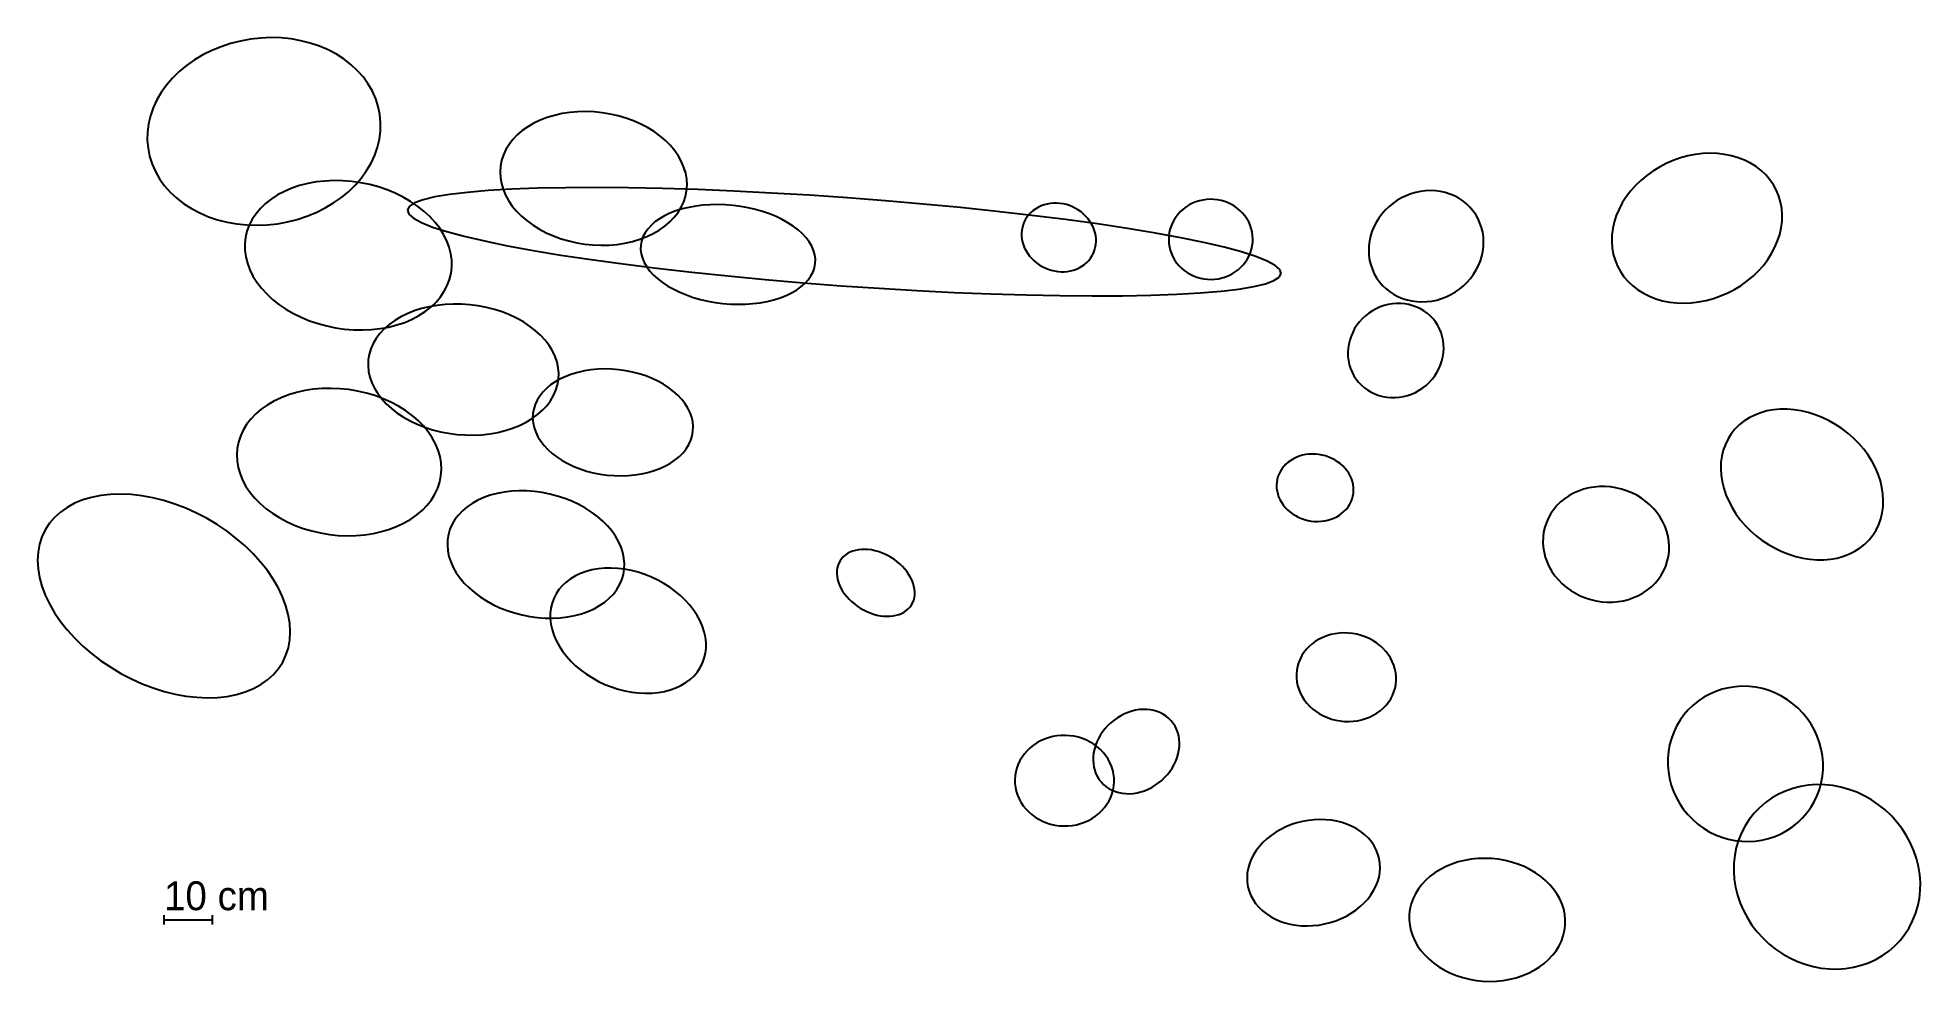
# Model space of a CAD drawing. Header units: metres. Extents: x -14837 to 24336, y -294028 to -274398.
import ezdxf

# ---------------------------------------------------------------- set-up
doc = ezdxf.new("R2010")
doc.units = ezdxf.units.M

msp = doc.modelspace()

# ---------------------------------------------------------------- texts
at = {"layer": 'LAYER'}
msp.add_text('10 cm', height=600, dxfattribs=at).set_placement((-12208.54, -292548.7))

# ---------------------------------------------------------------- linework, layer by layer
at = {"layer": 'LAYER'}
for p, q in [((-11021.65, -274586.26), (-11215.01, -274665.77)), ((-10821.5, -274520.17), (-11021.65, -274586.26)), ((-10616.06, -274468), (-10821.5, -274520.17)), ((-10406.92, -274430.15), (-10616.06, -274468)), ((-10195.65, -274406.92), (-10406.92, -274430.15)), ((-9983.86, -274398.47), (-10195.65, -274406.92)), ((-9773.17, -274404.87), (-9983.86, -274398.47)), ((-9565.19, -274426.07), (-9773.17, -274404.87)), ((-9361.48, -274461.91), (-9565.19, -274426.07)), ((-9163.61, -274512.12), (-9361.48, -274461.91)), ((-8973.08, -274576.31), (-9163.61, -274512.12)), ((-8791.34, -274654.01), (-8973.08, -274576.31)), ((-11739.87, -274978.3), (-11891.99, -275104.5)), ((-11575.49, -274862.54), (-11739.87, -274978.3)), ((-11400.09, -274758.1), (-11575.49, -274862.54)), ((-11215.01, -274665.77), (-11400.09, -274758.1)), ((-8619.77, -274744.6), (-8791.34, -274654.01)), ((-8459.68, -274847.42), (-8619.77, -274744.6)), ((-8312.29, -274961.66), (-8459.68, -274847.42)), ((-8178.72, -275086.47), (-8312.29, -274961.66)), ((-12030.68, -275240.17), (-12154.89, -275384.29)), ((-11891.99, -275104.5), (-12030.68, -275240.17)), ((-8059.98, -275220.9), (-8178.72, -275086.47)), ((-7956.98, -275363.92), (-8059.98, -275220.9)), ((-7870.51, -275514.44), (-7956.98, -275363.92)), ((-12356.21, -275693.42), (-12431.79, -275856.08)), ((-12263.68, -275535.76), (-12356.21, -275693.42)), ((-12154.89, -275384.29), (-12263.68, -275535.76)), ((-7801.21, -275671.31), (-7870.51, -275514.44)), ((-7749.63, -275833.35), (-7801.21, -275671.31)), ((-12489.83, -276022.49), (-12529.9, -276191.4)), ((-12431.79, -275856.08), (-12489.83, -276022.49)), ((-7716.14, -275999.32), (-7749.63, -275833.35)), ((-7701.01, -276167.96), (-7716.14, -275999.32)), ((-4377.53, -276114.59), (-4512.74, -276178.69)), ((-4233.9, -276059.71), (-4377.53, -276114.59)), ((-4082.94, -276014.47), (-4233.9, -276059.71)), ((-3925.8, -275979.21), (-4082.94, -276014.47)), ((-3763.67, -275954.19), (-3925.8, -275979.21)), ((-3597.79, -275939.62), (-3763.67, -275954.19)), ((-3429.43, -275935.6), (-3597.79, -275939.62)), ((-3259.85, -275942.16), (-3429.43, -275935.6)), ((-3090.36, -275959.25), (-3259.85, -275942.16)), ((-2922.25, -275986.74), (-3090.36, -275959.25)), ((-2756.78, -276024.43), (-2922.25, -275986.74)), ((-2595.23, -276072.02), (-2756.78, -276024.43)), ((-2438.83, -276129.15), (-2595.23, -276072.02)), ((-2288.75, -276195.39), (-2438.83, -276129.15)), ((-12551.68, -276361.51), (-12555.02, -276531.53)), ((-12555.02, -276531.53), (-12539.89, -276700.17)), ((-12529.9, -276191.4), (-12551.68, -276361.51)), ((-7766.21, -276676.99), (-7726.14, -276508.09)), ((-7726.14, -276508.09), (-7704.35, -276337.98)), ((-7704.35, -276337.98), (-7701.01, -276167.96)), ((-4949.9, -276516.56), (-5029.11, -276618.17)), ((-4857.92, -276421.1), (-4949.9, -276516.56)), ((-4753.85, -276332.53), (-4857.92, -276421.1)), ((-4638.5, -276251.52), (-4753.85, -276332.53)), ((-4512.74, -276178.69), (-4638.5, -276251.52)), ((-2146.15, -276270.24), (-2288.75, -276195.39)), ((-2012.11, -276353.12), (-2146.15, -276270.24)), ((-1887.64, -276443.4), (-2012.11, -276353.12)), ((-1773.71, -276540.4), (-1887.64, -276443.4)), ((-1671.17, -276643.38), (-1773.71, -276540.4)), ((-12539.89, -276700.17), (-12539.89, -276700.17)), ((-12539.89, -276700.17), (-12506.41, -276866.14)), ((-12506.41, -276866.14), (-12454.82, -277028.18)), ((-7899.82, -277006.06), (-7824.25, -276843.41)), ((-7824.25, -276843.41), (-7766.21, -276676.99)), ((-5146.87, -276836.75), (-5184.54, -276952.04)), ((-5094.93, -276725.17), (-5146.87, -276836.75)), ((-5029.11, -276618.17), (-5094.93, -276725.17)), ((-1580.8, -276751.56), (-1671.17, -276643.38)), ((-1503.29, -276864.1), (-1580.8, -276751.56)), ((-1439.24, -276980.16), (-1503.29, -276864.1)), ((19346.75, -276900.65), (19196.3, -276953.31)), ((19499.8, -276859.12), (19346.75, -276900.65)), ((19654.29, -276829.02), (19499.8, -276859.12)), ((19809.04, -276810.6), (19654.29, -276829.02)), ((19962.87, -276803.98), (19809.04, -276810.6)), ((20114.62, -276809.23), (19962.87, -276803.98)), ((20263.12, -276826.3), (20114.62, -276809.23)), ((20407.25, -276855.05), (20263.12, -276826.3)), ((20545.9, -276895.28), (20407.25, -276855.05)), ((20678.04, -276946.67), (20545.9, -276895.28)), ((20802.64, -277008.84), (20678.04, -276946.67)), ((-12454.82, -277028.18), (-12385.53, -277185.05)), ((-12385.53, -277185.05), (-12299.05, -277335.57)), ((-12299.05, -277335.57), (-12196.05, -277478.59)), ((-8225.35, -277459.31), (-8101.14, -277315.19)), ((-8101.14, -277315.19), (-7992.35, -277163.73)), ((-7992.35, -277163.73), (-7899.82, -277006.06)), ((-5207.64, -277070.19), (-5216, -277190.28)), ((-5216, -277190.28), (-5209.56, -277311.4)), ((-5209.56, -277311.4), (-5188.36, -277432.63)), ((-5184.54, -276952.04), (-5207.64, -277070.19)), ((-1389.13, -277098.86), (-1439.24, -276980.16)), ((-1353.34, -277219.28), (-1389.13, -277098.86)), ((-1332.14, -277340.51), (-1353.34, -277219.28)), ((-1325.7, -277461.63), (-1332.14, -277340.51)), ((18642.92, -277265.97), (18521.96, -277366.67)), ((18771.85, -277173.62), (18642.92, -277265.97)), ((18907.75, -277090.32), (18771.85, -277173.62)), ((19049.59, -277016.69), (18907.75, -277090.32)), ((19196.3, -276953.31), (19049.59, -277016.69)), ((20918.76, -277081.31), (20802.64, -277008.84)), ((21025.53, -277163.52), (20918.76, -277081.31)), ((21122.11, -277254.87), (21025.53, -277163.52)), ((21207.79, -277354.64), (21122.11, -277254.87)), ((-12196.05, -277478.59), (-12077.32, -277613.01)), ((-12077.32, -277613.01), (-11943.74, -277737.82)), ((-9842.86, -277670.4), (-9974.58, -277755.06)), ((-9699.95, -277595.28), (-9842.86, -277670.4)), ((-9546.95, -277530.29), (-9699.95, -277595.28)), ((-9385.02, -277475.91), (-9546.95, -277530.29)), ((-9215.39, -277432.56), (-9385.02, -277475.91)), ((-9039.36, -277400.57), (-9215.39, -277432.56)), ((-8858.25, -277380.18), (-9039.36, -277400.57)), ((-8673.46, -277371.55), (-8858.25, -277380.18)), ((-8680.55, -277836.95), (-8516.16, -277721.19)), ((-8486.39, -277374.75), (-8673.46, -277371.55)), ((-8516.16, -277721.19), (-8364.05, -277594.99)), ((-8298.45, -277389.74), (-8486.39, -277374.75)), ((-8364.05, -277594.99), (-8225.35, -277459.31)), ((-8111.09, -277416.42), (-8298.45, -277389.74)), ((-7925.73, -277454.58), (-8111.09, -277416.42)), ((-7743.77, -277503.93), (-7925.73, -277454.58)), ((-7566.61, -277564.1), (-7743.77, -277503.93)), ((-7395.59, -277634.62), (-7566.61, -277564.1)), ((-7232.01, -277714.97), (-7395.59, -277634.62)), ((-7077.12, -277804.53), (-7232.01, -277714.97)), ((-6573.72, -277712.17), (-6817.71, -277770.88)), ((-6264.89, -277660.55), (-6573.72, -277712.17)), ((-5893.57, -277616.41), (-6264.89, -277660.55)), ((-5462.58, -277580.09), (-5893.57, -277616.41)), ((-4975.2, -277551.87), (-5462.58, -277580.09)), ((-5188.36, -277432.63), (-5152.57, -277553.05)), ((-5152.57, -277553.05), (-5102.45, -277671.75)), ((-5102.45, -277671.75), (-5038.4, -277787.81)), ((-4435.15, -277531.96), (-4975.2, -277551.87)), ((-3846.54, -277520.52), (-4435.15, -277531.96)), ((-3213.84, -277517.63), (-3846.54, -277520.52)), ((-2541.87, -277523.31), (-3213.84, -277517.63)), ((-1835.74, -277537.52), (-2541.87, -277523.31)), ((-1100.83, -277560.15), (-1835.74, -277537.52)), ((-1394.82, -277815.16), (-1357.16, -277699.87)), ((-1357.16, -277699.87), (-1334.06, -277581.72)), ((-1334.06, -277581.72), (-1325.7, -277461.63)), ((-1334.06, -277581.72), (-1334.06, -277581.72)), ((-342.73, -277591.03), (-1100.83, -277560.15)), ((432.79, -277629.93), (-342.73, -277591.03)), ((1219.82, -277676.54), (432.79, -277629.93)), ((2012.39, -277730.52), (1219.82, -277676.54)), ((2804.45, -277791.45), (2012.39, -277730.52)), ((13538.58, -277732.62), (13446.49, -277786.37)), ((13634.6, -277686.51), (13538.58, -277732.62)), ((13733.81, -277648.39), (13634.6, -277686.51)), ((13835.45, -277618.56), (13733.81, -277648.39)), ((13938.76, -277597.24), (13835.45, -277618.56)), ((14042.94, -277584.59), (13938.76, -277597.24)), ((14147.21, -277580.71), (14042.94, -277584.59)), ((14250.77, -277585.64), (14147.21, -277580.71)), ((14352.83, -277599.32), (14250.77, -277585.64)), ((14452.61, -277621.67), (14352.83, -277599.32)), ((14549.36, -277652.5), (14452.61, -277621.67)), ((14642.35, -277691.59), (14549.36, -277652.5)), ((14730.85, -277738.63), (14642.35, -277691.59)), ((18215.67, -277710.87), (18135.03, -277836.74)), ((18307.51, -277589.97), (18215.67, -277710.87)), ((18409.87, -277474.94), (18307.51, -277589.97)), ((18521.96, -277366.67), (18409.87, -277474.94)), ((21281.9, -277462.07), (21207.79, -277354.64)), ((21343.88, -277576.37), (21281.9, -277462.07)), ((21393.27, -277696.64), (21343.88, -277576.37)), ((21429.68, -277821.98), (21393.27, -277696.64)), ((-11943.74, -277737.82), (-11796.35, -277852.07)), ((-11796.35, -277852.07), (-11636.26, -277954.88)), ((-11636.26, -277954.88), (-11464.69, -278045.48)), ((-11464.69, -278045.48), (-11282.95, -278123.17)), ((-11282.95, -278123.17), (-11092.42, -278187.37)), ((-10293.1, -278059.57), (-10371.03, -278175.34)), ((-10200.56, -277950.39), (-10293.1, -278059.57)), ((-10094.12, -277848.63), (-10200.56, -277950.39)), ((-9974.58, -277755.06), (-10094.12, -277848.63)), ((-9434.54, -278179.32), (-9234.38, -278113.23)), ((-9234.38, -278113.23), (-9041.03, -278033.72)), ((-9041.03, -278033.72), (-8855.95, -277941.39)), ((-8855.95, -277941.39), (-8680.55, -277836.95)), ((-7104.25, -277907.75), (-7144.62, -277984.87)), ((-7144.62, -277984.87), (-7115.8, -278067)), ((-7115.8, -278067), (-7018.01, -278153.52)), ((-6995.01, -277836.24), (-7104.25, -277907.75)), ((-6932.09, -277902.62), (-7077.12, -277804.53)), ((-6817.71, -277770.88), (-6995.01, -277836.24)), ((-6798.04, -278008.48), (-6932.09, -277902.62)), ((-6675.97, -278121.33), (-6798.04, -278008.48)), ((-6566.83, -278240.29), (-6675.97, -278121.33)), ((-5038.4, -277787.81), (-4960.9, -277900.35)), ((-4960.9, -277900.35), (-4870.53, -278008.53)), ((-4870.53, -278008.53), (-4767.99, -278111.51)), ((-4767.99, -278111.51), (-4654.05, -278208.51)), ((-1795.58, -278105.78), (-1899.39, -278166.28)), ((-1681.71, -278051.37), (-1795.58, -278105.78)), ((-1558.64, -278003.48), (-1681.71, -278051.37)), ((-1591.79, -278135.35), (-1512.59, -278033.74)), ((-1427.31, -277962.46), (-1558.64, -278003.48)), ((-1512.59, -278033.74), (-1446.76, -277926.74)), ((-1446.76, -277926.74), (-1394.82, -277815.16)), ((-1288.71, -277928.63), (-1427.31, -277962.46)), ((-1143.92, -277902.25), (-1288.71, -277928.63)), ((-994.02, -277883.51), (-1143.92, -277902.25)), ((-840.16, -277872.57), (-994.02, -277883.51)), ((-683.5, -277869.49), (-840.16, -277872.57)), ((-525.25, -277874.31), (-683.5, -277869.49)), ((-366.6, -277886.99), (-525.25, -277874.31)), ((-208.76, -277907.43), (-366.6, -277886.99)), ((-52.94, -277935.48), (-208.76, -277907.43)), ((99.68, -277970.92), (-52.94, -277935.48)), ((247.94, -278013.49), (99.68, -277970.92)), ((390.72, -278062.86), (247.94, -278013.49)), ((526.91, -278118.65), (390.72, -278062.86)), ((655.5, -278180.44), (526.91, -278118.65)), ((3589.97, -277858.87), (2804.45, -277791.45)), ((4362.99, -277932.26), (3589.97, -277858.87)), ((5117.61, -278011.07), (4362.99, -277932.26)), ((5848.1, -278094.7), (5117.61, -278011.07)), ((5751, -278124.43), (5718.08, -278175.67)), ((5788.95, -278076.47), (5751, -278124.43)), ((5831.62, -278032.13), (5788.95, -278076.47)), ((5878.71, -277991.77), (5831.62, -278032.13)), ((6548.89, -278182.51), (5848.1, -278094.7)), ((5929.85, -277955.69), (5878.71, -277991.77)), ((5984.64, -277924.16), (5929.85, -277955.69)), ((6042.68, -277897.42), (5984.64, -277924.16)), ((6103.52, -277875.68), (6042.68, -277897.42)), ((6166.7, -277859.11), (6103.52, -277875.68)), ((6231.74, -277847.82), (6166.7, -277859.11)), ((6298.15, -277841.91), (6231.74, -277847.82)), ((6365.41, -277841.41), (6298.15, -277841.91)), ((6433.01, -277846.34), (6365.41, -277841.41)), ((6500.45, -277856.65), (6433.01, -277846.34)), ((6567.21, -277872.28), (6500.45, -277856.65)), ((6632.77, -277893.09), (6567.21, -277872.28)), ((6696.65, -277918.93), (6632.77, -277893.09)), ((6758.35, -277949.6), (6696.65, -277918.93)), ((6817.41, -277984.87), (6758.35, -277949.6)), ((6873.37, -278024.48), (6817.41, -277984.87)), ((6925.81, -278068.11), (6873.37, -278024.48)), ((6974.34, -278115.44), (6925.81, -278068.11)), ((7018.57, -278166.11), (6974.34, -278115.44)), ((8848.93, -278125.3), (8808.67, -278187.11)), ((8894.69, -278067.05), (8848.93, -278125.3)), ((8945.6, -278012.82), (8894.69, -278067.05)), ((9001.28, -277963.01), (8945.6, -278012.82)), ((9061.31, -277918), (9001.28, -277963.01)), ((9125.22, -277878.14), (9061.31, -277918)), ((9192.53, -277843.73), (9125.22, -277878.14)), ((9262.72, -277815.02), (9192.53, -277843.73)), ((9335.27, -277792.25), (9262.72, -277815.02)), ((9409.63, -277775.58), (9335.27, -277792.25)), ((9485.21, -277765.14), (9409.63, -277775.58)), ((9561.46, -277761.01), (9485.21, -277765.14)), ((9637.79, -277763.22), (9561.46, -277761.01)), ((9713.62, -277771.75), (9637.79, -277763.22)), ((9788.37, -277786.54), (9713.62, -277771.75)), ((9861.47, -277807.48), (9788.37, -277786.54)), ((9932.37, -277834.4), (9861.47, -277807.48)), ((10000.52, -277867.11), (9932.37, -277834.4)), ((10065.42, -277905.34), (10000.52, -277867.11)), ((10126.56, -277948.82), (10065.42, -277905.34)), ((10183.47, -277997.22), (10126.56, -277948.82)), ((10235.74, -278050.15), (10183.47, -277997.22)), ((10282.95, -278107.22), (10235.74, -278050.15)), ((10324.75, -278168), (10282.95, -278107.22)), ((13130.8, -278068.85), (13068.05, -278153.64)), ((13200.57, -277989.14), (13130.8, -278068.85)), ((13276.84, -277915.13), (13200.57, -277989.14)), ((13359.02, -277847.36), (13276.84, -277915.13)), ((13446.49, -277786.37), (13359.02, -277847.36)), ((14814.2, -277793.27), (14730.85, -277738.63)), ((14891.77, -277855.09), (14814.2, -277793.27)), ((14962.96, -277923.63), (14891.77, -277855.09)), ((15027.23, -277998.35), (14962.96, -277923.63)), ((15084.09, -278078.7), (15027.23, -277998.35)), ((15133.12, -278164.05), (15084.09, -278078.7)), ((18009.75, -278099.48), (17966.06, -278234.35)), ((18066.22, -277966.6), (18009.75, -278099.48)), ((18135.03, -277836.74), (18066.22, -277966.6)), ((21452.85, -277951.43), (21429.68, -277821.98)), ((21462.58, -278084.01), (21452.85, -277951.43)), ((21458.81, -278218.7), (21462.58, -278084.01)), ((-11092.42, -278187.37), (-10894.55, -278237.58)), ((-10894.55, -278237.58), (-10690.85, -278273.42)), ((-10690.85, -278273.42), (-10482.86, -278294.62)), ((-10480.81, -278423.07), (-10511.82, -278553.14)), ((-10482.86, -278294.62), (-10272.18, -278301.02)), ((-10433.76, -278296.81), (-10480.81, -278423.07)), ((-10371.03, -278175.34), (-10433.76, -278296.81)), ((-10272.18, -278301.02), (-10060.39, -278292.57)), ((-10060.39, -278292.57), (-9849.12, -278269.33)), ((-9849.12, -278269.33), (-9639.97, -278231.49)), ((-9639.97, -278231.49), (-9434.54, -278179.32)), ((-7018.01, -278153.52), (-6852, -278243.77)), ((-6852, -278243.77), (-6619.04, -278337.07)), ((-6619.04, -278337.07), (-6320.88, -278432.71)), ((-6471.44, -278364.46), (-6566.83, -278240.29)), ((-6390.52, -278492.9), (-6471.44, -278364.46)), ((-6324.69, -278624.63), (-6390.52, -278492.9)), ((-6320.88, -278432.71), (-5959.81, -278529.96)), ((-4654.05, -278208.51), (-4529.59, -278298.79)), ((-4529.59, -278298.79), (-4395.55, -278381.67)), ((-4395.55, -278381.67), (-4252.94, -278456.52)), ((-4252.94, -278456.52), (-4102.87, -278522.76)), ((-2199.48, -278459.43), (-2242.85, -278542.72)), ((-2142.97, -278379.56), (-2199.48, -278459.43)), ((-2164.16, -278537.32), (-2028.95, -278473.22)), ((-2073.75, -278303.69), (-2142.97, -278379.56)), ((-1992.35, -278232.42), (-2073.75, -278303.69)), ((-2028.95, -278473.22), (-1903.19, -278400.39)), ((-1899.39, -278166.28), (-1992.35, -278232.42)), ((-1903.19, -278400.39), (-1787.84, -278319.38)), ((-1787.84, -278319.38), (-1683.78, -278230.81)), ((-1683.78, -278230.81), (-1591.79, -278135.35)), ((775.49, -278247.76), (655.5, -278180.44)), ((885.98, -278320.09), (775.49, -278247.76)), ((986.12, -278396.9), (885.98, -278320.09)), ((1075.16, -278477.58), (986.12, -278396.9)), ((1152.41, -278561.53), (1075.16, -278477.58)), ((5641.01, -278405.2), (5636.13, -278466.54)), ((5636.13, -278466.54), (5637.15, -278528.55)), ((5651.75, -278344.99), (5641.01, -278405.2)), ((5668.26, -278286.37), (5651.75, -278344.99)), ((5690.43, -278229.79), (5668.26, -278286.37)), ((5718.08, -278175.67), (5690.43, -278229.79)), ((7214.65, -278273.84), (6548.89, -278182.51)), ((7058.18, -278219.73), (7018.57, -278166.11)), ((7092.87, -278275.9), (7058.18, -278219.73)), ((7122.36, -278334.18), (7092.87, -278275.9)), ((7146.44, -278394.14), (7122.36, -278334.18)), ((7164.92, -278455.31), (7146.44, -278394.14)), ((7177.66, -278517.23), (7164.92, -278455.31)), ((7184.56, -278579.43), (7177.66, -278517.23)), ((7840.32, -278367.98), (7214.65, -278273.84)), ((8421.12, -278464.22), (7840.32, -278367.98)), ((8952.65, -278561.83), (8421.12, -278464.22)), ((8708.13, -278460.3), (8699.07, -278532.48)), ((8723.76, -278389.14), (8708.13, -278460.3)), ((8745.85, -278319.53), (8723.76, -278389.14)), ((8774.23, -278252.02), (8745.85, -278319.53)), ((8808.67, -278187.11), (8774.23, -278252.02)), ((10360.82, -278232.02), (10324.75, -278168)), ((10390.89, -278298.8), (10360.82, -278232.02)), ((10414.73, -278367.83), (10390.89, -278298.8)), ((10432.15, -278438.57), (10414.73, -278367.83)), ((10443.02, -278510.5), (10432.15, -278438.57)), ((10447.27, -278583.07), (10443.02, -278510.5)), ((12926.45, -278431.91), (12896, -278530.28)), ((12965.49, -278335.87), (12926.45, -278431.91)), ((13012.81, -278242.87), (12965.49, -278335.87)), ((13068.05, -278153.64), (13012.81, -278242.87)), ((15173.93, -278253.77), (15133.12, -278164.05)), ((15206.21, -278347.16), (15173.93, -278253.77)), ((15229.73, -278443.52), (15206.21, -278347.16)), ((15244.3, -278542.12), (15229.73, -278443.52)), ((17918.24, -278505.99), (17914.47, -278640.69)), ((17935.48, -278370.2), (17918.24, -278505.99)), ((17966.06, -278234.35), (17935.48, -278370.2)), ((21367.3, -278625.22), (21410.99, -278490.35)), ((21410.99, -278490.35), (21441.57, -278354.5)), ((21441.57, -278354.5), (21458.81, -278218.7)), ((-10511.82, -278553.14), (-10526.55, -278686.05)), ((-10526.55, -278686.05), (-10524.91, -278820.78)), ((-10524.91, -278820.78), (-10506.88, -278956.3)), ((-6274.46, -278758.65), (-6324.69, -278624.63)), ((-6240.2, -278893.93), (-6274.46, -278758.65)), ((-6222.18, -279029.45), (-6240.2, -278893.93)), ((-5959.81, -278529.96), (-5538.57, -278628.07)), ((-5538.57, -278628.07), (-5060.37, -278726.31)), ((-5060.37, -278726.31), (-4528.84, -278823.92)), ((-4528.84, -278823.92), (-3948.03, -278920.16)), ((-4102.87, -278522.76), (-3946.46, -278579.89)), ((-3946.46, -278579.89), (-3784.91, -278627.48)), ((-3784.91, -278627.48), (-3619.45, -278665.17)), ((-3619.45, -278665.17), (-3451.33, -278692.66)), ((-3451.33, -278692.66), (-3281.84, -278709.75)), ((-3281.84, -278709.75), (-3112.27, -278716.31)), ((-3112.27, -278716.31), (-2943.9, -278712.29)), ((-2943.9, -278712.29), (-2778.02, -278697.72)), ((-2778.02, -278697.72), (-2615.9, -278672.7)), ((-2615.9, -278672.7), (-2458.75, -278637.44)), ((-2458.75, -278637.44), (-2307.79, -278592.2)), ((-2307.79, -278592.2), (-2164.16, -278537.32)), ((-2288.97, -278716.95), (-2291.37, -278806.57)), ((-2291.37, -278806.57), (-2279.93, -278896.95)), ((-2272.76, -278628.77), (-2288.97, -278716.95)), ((-2279.93, -278896.95), (-2254.73, -278987.41)), ((-2242.85, -278542.72), (-2272.76, -278628.77)), ((1217.28, -278648.12), (1152.41, -278561.53)), ((1269.29, -278736.67), (1217.28, -278648.12)), ((1308.04, -278826.52), (1269.29, -278736.67)), ((1333.23, -278916.97), (1308.04, -278826.52)), ((5637.15, -278528.55), (5644.05, -278590.76)), ((5644.05, -278590.76), (5656.79, -278652.68)), ((5656.79, -278652.68), (5675.27, -278713.85)), ((5675.27, -278713.85), (5699.35, -278773.8)), ((5699.35, -278773.8), (5728.84, -278832.09)), ((5728.84, -278832.09), (5763.53, -278888.25)), ((5763.53, -278888.25), (5803.14, -278941.87)), ((7103.63, -278932.32), (7131.28, -278878.2)), ((7131.28, -278878.2), (7153.45, -278821.62)), ((7131.28, -278878.2), (7131.28, -278878.2)), ((7153.45, -278821.62), (7169.96, -278763)), ((7169.96, -278763), (7180.7, -278702.78)), ((7180.7, -278702.78), (7185.58, -278641.44)), ((7185.58, -278641.44), (7184.56, -278579.43)), ((8699.07, -278532.48), (8696.66, -278605.13)), ((8696.66, -278605.13), (8696.66, -278605.13)), ((8696.66, -278605.13), (8700.9, -278677.7)), ((8700.9, -278677.7), (8711.78, -278749.63)), ((8711.78, -278749.63), (8729.2, -278820.38)), ((8729.2, -278820.38), (8753.03, -278889.4)), ((8753.03, -278889.4), (8783.1, -278956.18)), ((9430.85, -278660.07), (8952.65, -278561.83)), ((9852.09, -278758.18), (9430.85, -278660.07)), ((10213.17, -278855.43), (9852.09, -278758.18)), ((10511.32, -278951.07), (10213.17, -278855.43)), ((10369.7, -278936.18), (10398.07, -278868.67)), ((10398.07, -278868.67), (10420.16, -278799.07)), ((10420.16, -278799.07), (10435.8, -278727.9)), ((10435.8, -278727.9), (10444.85, -278655.72)), ((10444.85, -278655.72), (10447.27, -278583.07)), ((12861.69, -278730.97), (12858.1, -278831.77)), ((12858.1, -278831.77), (12863.61, -278931.85)), ((12874.36, -278630.22), (12861.69, -278730.97)), ((12896, -278530.28), (12874.36, -278630.22)), ((15211.92, -278943.69), (15233.56, -278843.75)), ((15233.56, -278843.75), (15246.22, -278742.99)), ((15249.81, -278642.19), (15244.3, -278542.12)), ((15246.22, -278742.99), (15249.81, -278642.19)), ((17914.47, -278640.69), (17924.2, -278773.27)), ((17924.2, -278773.27), (17947.37, -278902.72)), ((17947.37, -278902.72), (17983.78, -279028.06)), ((21161.38, -279013.82), (21242.02, -278887.96)), ((21242.02, -278887.96), (21310.83, -278758.1)), ((21310.83, -278758.1), (21367.3, -278625.22)), ((-10506.88, -278956.3), (-10472.63, -279091.58)), ((-10472.63, -279091.58), (-10422.39, -279225.6)), ((-10422.39, -279225.6), (-10356.57, -279357.33)), ((-6266.28, -279427.16), (-6235.27, -279297.09)), ((-6235.27, -279297.09), (-6220.53, -279164.18)), ((-6235.27, -279297.09), (-6235.27, -279297.09)), ((-6220.53, -279164.18), (-6222.18, -279029.45)), ((-3948.03, -278920.16), (-3322.37, -279014.31)), ((-3322.37, -279014.31), (-2656.61, -279105.63)), ((-2656.61, -279105.63), (-1955.82, -279193.44)), ((-2254.73, -278987.41), (-2215.99, -279077.26)), ((-2215.99, -279077.26), (-2163.98, -279165.81)), ((-2163.98, -279165.81), (-2099.1, -279252.39)), ((-2099.1, -279252.39), (-2021.85, -279336.34)), ((-1955.82, -279193.44), (-1225.33, -279277.07)), ((-1225.33, -279277.07), (-470.71, -279355.88)), ((1252.79, -279354.49), (1296.16, -279271.21)), ((1296.16, -279271.21), (1326.07, -279185.15)), ((1326.07, -279185.15), (1342.28, -279096.98)), ((1344.68, -279007.36), (1333.23, -278916.97)), ((1342.28, -279096.98), (1344.68, -279007.36)), ((1342.28, -279096.98), (1342.28, -279096.98)), ((5803.14, -278941.87), (5847.37, -278992.54)), ((5847.37, -278992.54), (5895.9, -279039.88)), ((5895.9, -279039.88), (5948.34, -279083.51)), ((5948.34, -279083.51), (6004.3, -279123.11)), ((6004.3, -279123.11), (6063.36, -279158.39)), ((6063.36, -279158.39), (6125.06, -279189.06)), ((6125.06, -279189.06), (6188.94, -279214.9)), ((6188.94, -279214.9), (6254.5, -279235.71)), ((6254.5, -279235.71), (6321.26, -279251.33)), ((6321.26, -279251.33), (6388.7, -279261.65)), ((6388.7, -279261.65), (6456.3, -279266.57)), ((6456.3, -279266.57), (6523.56, -279266.08)), ((6523.56, -279266.08), (6589.96, -279260.17)), ((6589.96, -279260.17), (6655, -279248.88)), ((6655, -279248.88), (6718.18, -279232.3)), ((6718.18, -279232.3), (6779.03, -279210.56)), ((6779.03, -279210.56), (6837.07, -279183.83)), ((6837.07, -279183.83), (6891.86, -279152.3)), ((6891.86, -279152.3), (6943, -279116.21)), ((6943, -279116.21), (6990.08, -279075.85)), ((6990.08, -279075.85), (7032.76, -279031.52)), ((7032.76, -279031.52), (7070.71, -278983.55)), ((7070.71, -278983.55), (7103.63, -278932.32)), ((8783.1, -278956.18), (8819.17, -279020.2)), ((8819.17, -279020.2), (8860.98, -279080.98)), ((8860.98, -279080.98), (8908.19, -279138.05)), ((8908.19, -279138.05), (8960.45, -279190.99)), ((8960.45, -279190.99), (9017.37, -279239.38)), ((9017.37, -279239.38), (9078.51, -279282.86)), ((9078.51, -279282.86), (9143.4, -279321.1)), ((10018.71, -279310.07), (10082.62, -279270.2)), ((10082.62, -279270.2), (10142.64, -279225.2)), ((10142.64, -279225.2), (10198.32, -279175.39)), ((10198.32, -279175.39), (10249.24, -279121.15)), ((10249.24, -279121.15), (10295, -279062.91)), ((10295, -279062.91), (10335.25, -279001.09)), ((10335.25, -279001.09), (10369.7, -278936.18)), ((10744.29, -279044.37), (10511.32, -278951.07)), ((10910.3, -279134.62), (10744.29, -279044.37)), ((11008.08, -279221.14), (10910.3, -279134.62)), ((11036.9, -279303.27), (11008.08, -279221.14)), ((12863.61, -278931.85), (12878.18, -279030.44)), ((12878.18, -279030.44), (12901.7, -279126.8)), ((12901.7, -279126.8), (12933.99, -279220.2)), ((12933.99, -279220.2), (12974.8, -279309.91)), ((15039.86, -279320.32), (15095.11, -279231.09)), ((15095.11, -279231.09), (15142.43, -279138.1)), ((15142.43, -279138.1), (15181.46, -279042.05)), ((15181.46, -279042.05), (15211.92, -278943.69)), ((17983.78, -279028.06), (18033.17, -279148.33)), ((18033.17, -279148.33), (18033.17, -279148.33)), ((18033.17, -279148.33), (18095.15, -279262.62)), ((18095.15, -279262.62), (18169.26, -279370.06)), ((20855.09, -279358.03), (20967.18, -279249.76)), ((20967.18, -279249.76), (21069.54, -279134.73)), ((21069.54, -279134.73), (21161.38, -279013.82)), ((-10356.57, -279357.33), (-10275.65, -279485.77)), ((-10275.65, -279485.77), (-10180.26, -279609.94)), ((-10180.26, -279609.94), (-10071.11, -279728.9)), ((-6453.99, -279790.66), (-6376.06, -279674.89)), ((-6376.06, -279674.89), (-6313.33, -279553.42)), ((-6313.33, -279553.42), (-6266.28, -279427.16)), ((-2021.85, -279336.34), (-1932.81, -279417.03)), ((-1932.81, -279417.03), (-1832.67, -279493.83)), ((-1832.67, -279493.83), (-1722.18, -279566.17)), ((-1722.18, -279566.17), (-1602.19, -279633.49)), ((-1602.19, -279633.49), (-1473.6, -279695.28)), ((-470.71, -279355.88), (302.31, -279429.27)), ((302.31, -279429.27), (1087.84, -279496.69)), ((848.89, -279708.15), (952.7, -279647.65)), ((952.7, -279647.65), (1045.66, -279581.51)), ((1045.66, -279581.51), (1127.06, -279510.23)), ((1087.84, -279496.69), (1879.9, -279557.62)), ((1127.06, -279510.23), (1196.28, -279434.37)), ((1196.28, -279434.37), (1252.79, -279354.49)), ((1879.9, -279557.62), (2672.46, -279611.6)), ((2672.46, -279611.6), (3459.5, -279658.21)), ((3459.5, -279658.21), (4235.02, -279697.11)), ((9143.4, -279321.1), (9211.56, -279353.8)), ((9211.56, -279353.8), (9282.46, -279380.73)), ((9282.46, -279380.73), (9355.56, -279401.66)), ((9354.86, -279708.05), (9785.85, -279671.73)), ((9355.56, -279401.66), (9430.31, -279416.45)), ((9430.31, -279416.45), (9506.14, -279424.99)), ((9506.14, -279424.99), (9582.46, -279427.19)), ((9582.46, -279427.19), (9658.71, -279423.06)), ((9658.71, -279423.06), (9734.3, -279412.62)), ((9734.3, -279412.62), (9808.65, -279395.95)), ((9785.85, -279671.73), (10157.17, -279627.6)), ((9808.65, -279395.95), (9881.2, -279373.18)), ((9881.2, -279373.18), (9951.4, -279344.48)), ((9951.4, -279344.48), (10018.71, -279310.07)), ((10157.17, -279627.6), (10466.01, -279575.97)), ((10466.01, -279575.97), (10710, -279517.26)), ((10710, -279517.26), (10887.29, -279451.9)), ((10887.29, -279451.9), (10996.54, -279380.39)), ((10996.54, -279380.39), (11036.9, -279303.27)), ((11036.9, -279303.27), (11036.9, -279303.27)), ((12974.8, -279309.91), (13023.82, -279395.27)), ((13023.82, -279395.27), (13023.82, -279395.27)), ((13023.82, -279395.27), (13080.69, -279475.62)), ((13080.69, -279475.62), (13144.96, -279550.34)), ((13144.96, -279550.34), (13216.15, -279618.87)), ((13216.15, -279618.87), (13293.71, -279680.7)), ((13293.71, -279680.7), (13377.07, -279735.34)), ((14569.33, -279741.35), (14661.42, -279687.59)), ((14661.42, -279687.59), (14748.89, -279626.6)), ((14748.89, -279626.6), (14831.08, -279558.84)), ((14831.08, -279558.84), (14907.34, -279484.82)), ((14907.34, -279484.82), (14977.12, -279405.12)), ((14977.12, -279405.12), (15039.86, -279320.32)), ((18169.26, -279370.06), (18254.94, -279469.83)), ((18254.94, -279469.83), (18351.52, -279561.17)), ((18351.52, -279561.17), (18458.29, -279643.39)), ((18458.29, -279643.39), (18574.41, -279715.86)), ((20327.46, -279708.01), (20469.3, -279634.38)), ((20469.3, -279634.38), (20605.2, -279551.08)), ((20605.2, -279551.08), (20734.13, -279458.73)), ((20734.13, -279458.73), (20855.09, -279358.03)), ((-10071.11, -279728.9), (-9949.05, -279841.74)), ((-9949.05, -279841.74), (-9814.99, -279947.61)), ((-9814.99, -279947.61), (-9669.97, -280045.7)), ((-9669.97, -280045.7), (-9515.08, -280135.26)), ((-7002.56, -280083.19), (-7146.84, -280140.98)), ((-6850.49, -280034.69), (-7002.56, -280083.19)), ((-6691.78, -279995.83), (-6850.49, -280034.69)), ((-6772.51, -280095.17), (-6652.97, -280001.6)), ((-6527.64, -279966.92), (-6691.78, -279995.83)), ((-6652.97, -280001.6), (-6546.53, -279899.84)), ((-6546.53, -279899.84), (-6453.99, -279790.66)), ((-6359.32, -279948.17), (-6527.64, -279966.92)), ((-6188.09, -279939.73), (-6359.32, -279948.17)), ((-6015.27, -279941.66), (-6188.09, -279939.73)), ((-5842.17, -279953.95), (-6015.27, -279941.66)), ((-5670.11, -279976.5), (-5842.17, -279953.95)), ((-5500.39, -280009.15), (-5670.11, -279976.5)), ((-5334.31, -280051.64), (-5500.39, -280009.15)), ((-5173.13, -280103.64), (-5334.31, -280051.64)), ((-1473.6, -279695.28), (-1337.41, -279751.07)), ((-1337.41, -279751.07), (-1194.64, -279800.43)), ((-1194.64, -279800.43), (-1046.37, -279843)), ((-1046.37, -279843), (-893.75, -279878.44)), ((-893.75, -279878.44), (-737.93, -279906.49)), ((-737.93, -279906.49), (-580.09, -279926.93)), ((-580.09, -279926.93), (-421.44, -279939.61)), ((-421.44, -279939.61), (-263.19, -279944.43)), ((-263.19, -279944.43), (-106.54, -279941.36)), ((-106.54, -279941.36), (47.33, -279930.41)), ((47.33, -279930.41), (197.23, -279911.68)), ((197.23, -279911.68), (342.02, -279885.29)), ((342.02, -279885.29), (480.61, -279851.46)), ((480.61, -279851.46), (611.94, -279810.45)), ((611.94, -279810.45), (735.02, -279762.55)), ((735.02, -279762.55), (848.89, -279708.15)), ((4235.02, -279697.11), (4993.11, -279727.99)), ((4993.11, -279727.99), (5728.02, -279750.62)), ((5728.02, -279750.62), (6434.15, -279764.83)), ((6434.15, -279764.83), (7106.12, -279770.51)), ((7106.12, -279770.51), (7738.82, -279767.62)), ((7738.82, -279767.62), (8327.44, -279756.18)), ((8327.44, -279756.18), (8867.49, -279736.27)), ((8867.49, -279736.27), (9354.86, -279708.05)), ((12936.93, -280078.82), (12862.8, -280127.59)), ((13014.76, -280036.35), (12936.93, -280078.82)), ((13095.68, -280000.5), (13014.76, -280036.35)), ((13179.09, -279971.54), (13095.68, -280000.5)), ((13264.36, -279949.7), (13179.09, -279971.54)), ((13350.83, -279935.14), (13264.36, -279949.7)), ((13437.84, -279927.97), (13350.83, -279935.14)), ((13377.07, -279735.34), (13465.57, -279782.38)), ((13524.73, -279928.25), (13437.84, -279927.97)), ((13465.57, -279782.38), (13558.55, -279821.47)), ((13610.85, -279935.97), (13524.73, -279928.25)), ((13558.55, -279821.47), (13655.3, -279852.3)), ((13695.53, -279951.07), (13610.85, -279935.97)), ((13655.3, -279852.3), (13755.09, -279874.64)), ((13778.13, -279973.45), (13695.53, -279951.07)), ((13755.09, -279874.64), (13857.15, -279888.33)), ((13858.03, -280002.93), (13778.13, -279973.45)), ((13857.15, -279888.33), (13960.7, -279893.25)), ((13934.61, -280039.28), (13858.03, -280002.93)), ((14007.29, -280082.24), (13934.61, -280039.28)), ((13960.7, -279893.25), (14064.97, -279889.38)), ((14075.52, -280131.46), (14007.29, -280082.24)), ((14064.97, -279889.38), (14169.16, -279876.73)), ((14169.16, -279876.73), (14272.46, -279855.41)), ((14272.46, -279855.41), (14374.11, -279825.58)), ((14374.11, -279825.58), (14473.31, -279787.46)), ((14473.31, -279787.46), (14569.33, -279741.35)), ((18574.41, -279715.86), (18699.01, -279778.03)), ((18699.01, -279778.03), (18831.15, -279829.42)), ((18831.15, -279829.42), (18969.8, -279869.65)), ((18969.8, -279869.65), (19113.93, -279898.4)), ((19113.93, -279898.4), (19262.43, -279915.47)), ((19262.43, -279915.47), (19414.18, -279920.71)), ((19414.18, -279920.71), (19568.01, -279914.1)), ((19568.01, -279914.1), (19722.76, -279895.67)), ((19722.76, -279895.67), (19877.25, -279865.58)), ((19877.25, -279865.58), (20030.3, -279824.05)), ((20030.3, -279824.05), (20180.75, -279771.39)), ((20180.75, -279771.39), (20327.46, -279708.01)), ((-9515.08, -280135.26), (-9351.5, -280215.6)), ((-9351.5, -280215.6), (-9180.48, -280286.13)), ((-9180.48, -280286.13), (-9003.31, -280346.3)), ((-9003.31, -280346.3), (-8821.36, -280395.65)), ((-8821.36, -280395.65), (-8635.99, -280433.81)), ((-8635.99, -280433.81), (-8448.63, -280460.49)), ((-8448.63, -280460.49), (-8260.7, -280475.48)), ((-8260.7, -280475.48), (-8073.63, -280478.68)), ((-8073.63, -280478.68), (-7888.83, -280470.05)), ((-7888.83, -280470.05), (-7707.73, -280449.66)), ((-7625.11, -280455.15), (-7715.41, -280551.45)), ((-7707.73, -280449.66), (-7531.7, -280417.67)), ((-7522.27, -280365.29), (-7625.11, -280455.15)), ((-7531.7, -280417.67), (-7362.07, -280374.32)), ((-7407.69, -280282.57), (-7522.27, -280365.29)), ((-7282.23, -280207.61), (-7407.69, -280282.57)), ((-7362.07, -280374.32), (-7200.14, -280319.94)), ((-7146.84, -280140.98), (-7282.23, -280207.61)), ((-7200.14, -280319.94), (-7047.14, -280254.95)), ((-7047.14, -280254.95), (-6904.23, -280179.83)), ((-6904.23, -280179.83), (-6772.51, -280095.17)), ((-5018.08, -280164.78), (-5173.13, -280103.64)), ((-4870.33, -280234.57), (-5018.08, -280164.78)), ((-4731.02, -280312.49), (-4870.33, -280234.57)), ((-4601.2, -280397.94), (-4731.02, -280312.49)), ((-4481.86, -280490.28), (-4601.2, -280397.94)), ((12566.11, -280451.42), (12524.72, -280528.72)), ((12614.01, -280377.58), (12566.11, -280451.42)), ((12668.06, -280307.76), (12614.01, -280377.58)), ((12727.85, -280242.5), (12668.06, -280307.76)), ((12792.93, -280182.29), (12727.85, -280242.5)), ((12862.8, -280127.59), (12792.93, -280182.29)), ((14138.78, -280186.59), (14075.52, -280131.46)), ((14196.59, -280247.19), (14138.78, -280186.59)), ((14248.5, -280312.8), (14196.59, -280247.19)), ((14294.13, -280382.94), (14248.5, -280312.8)), ((14333.12, -280457.06), (14294.13, -280382.94)), ((14365.19, -280534.6), (14333.12, -280457.06)), ((-7855.76, -280760.44), (-7904.74, -280871.52)), ((-7792.48, -280653.48), (-7855.76, -280760.44)), ((-7715.41, -280551.45), (-7792.48, -280653.48)), ((-4373.91, -280588.8), (-4481.86, -280490.28)), ((-4278.17, -280692.76), (-4373.91, -280588.8)), ((-4195.37, -280801.35), (-4278.17, -280692.76)), ((-4126.14, -280913.76), (-4195.37, -280801.35)), ((12429.87, -280860.5), (12424.72, -280945.93)), ((12442.56, -280775.42), (12429.87, -280860.5)), ((12462.71, -280691.35), (12442.56, -280775.42)), ((12490.17, -280608.9), (12462.71, -280691.35)), ((12524.72, -280528.72), (12490.17, -280608.9)), ((14390.08, -280614.97), (14365.19, -280534.6)), ((14407.6, -280697.55), (14390.08, -280614.97)), ((14417.62, -280781.73), (14407.6, -280697.55)), ((14414.93, -280952.28), (14420.07, -280866.85)), ((14420.07, -280866.85), (14417.62, -280781.73)), ((-7958.46, -281102.67), (-7962.79, -281220.97)), ((-7962.79, -281220.97), (-7952.02, -281339.89)), ((-7939.06, -280985.89), (-7958.46, -281102.67)), ((-7904.74, -280871.52), (-7939.06, -280985.89)), ((-4071, -281029.13), (-4126.14, -280913.76)), ((-4030.39, -281146.58), (-4071, -281029.13)), ((-4004.59, -281265.21), (-4030.39, -281146.58)), ((12424.72, -280945.93), (12427.17, -281031.05)), ((12427.17, -281031.05), (12437.2, -281115.23)), ((12437.2, -281115.23), (12454.72, -281197.81)), ((12454.72, -281197.81), (12479.61, -281278.18)), ((14320.08, -281284.06), (14354.63, -281203.88)), ((14354.63, -281203.88), (14382.08, -281121.44)), ((14382.08, -281121.44), (14402.24, -281037.36)), ((14402.24, -281037.36), (14414.93, -280952.28)), ((-7952.02, -281339.89), (-7926.22, -281458.52)), ((-7926.22, -281458.52), (-7885.6, -281575.97)), ((-7885.6, -281575.97), (-7830.47, -281691.34)), ((-4162.42, -281622.36), (-4249.39, -281694.4)), ((-4065.59, -281556.24), (-4162.42, -281622.36)), ((-3959.65, -281496.56), (-4065.59, -281556.24)), ((-4051.87, -281733.57), (-4017.55, -281619.21)), ((-4017.55, -281619.21), (-3998.15, -281502.43)), ((-3993.82, -281384.13), (-4004.59, -281265.21)), ((-3998.15, -281502.43), (-3993.82, -281384.13)), ((-3998.15, -281502.43), (-3998.15, -281502.43)), ((-3845.39, -281443.77), (-3959.65, -281496.56)), ((-3723.69, -281398.27), (-3845.39, -281443.77)), ((-3595.47, -281360.4), (-3723.69, -281398.27)), ((-3461.71, -281330.45), (-3595.47, -281360.4)), ((-3323.42, -281308.65), (-3461.71, -281330.45)), ((-3181.66, -281295.18), (-3323.42, -281308.65)), ((-3037.51, -281290.12), (-3181.66, -281295.18)), ((-2892.06, -281293.51), (-3037.51, -281290.12)), ((-2746.43, -281305.35), (-2892.06, -281293.51)), ((-2601.71, -281325.52), (-2746.43, -281305.35)), ((-2459.01, -281353.88), (-2601.71, -281325.52)), ((-2319.42, -281390.21), (-2459.01, -281353.88)), ((-2184, -281434.24), (-2319.42, -281390.21)), ((-2053.78, -281485.64), (-2184, -281434.24)), ((-1929.75, -281544), (-2053.78, -281485.64)), ((-1812.86, -281608.88), (-1929.75, -281544)), ((-1703.99, -281679.8), (-1812.86, -281608.88)), ((12479.61, -281278.18), (12511.67, -281355.72)), ((12511.67, -281355.72), (12550.67, -281429.84)), ((12550.67, -281429.84), (12596.3, -281499.98)), ((12596.3, -281499.98), (12596.3, -281499.98)), ((12596.3, -281499.98), (12648.21, -281565.59)), ((12648.21, -281565.59), (12706.02, -281626.2)), ((12706.02, -281626.2), (12769.28, -281681.32)), ((13982, -281685.19), (14051.87, -281630.49)), ((14051.87, -281630.49), (14116.94, -281570.28)), ((14116.94, -281570.28), (14176.74, -281505.02)), ((14176.74, -281505.02), (14230.79, -281435.2)), ((14230.79, -281435.2), (14278.69, -281361.36)), ((14278.69, -281361.36), (14320.08, -281284.06)), ((-10058.95, -282040.09), (-10185.54, -282129.22)), ((-9920.99, -281959.98), (-10058.95, -282040.09)), ((-9772.71, -281889.5), (-9920.99, -281959.98)), ((-9615.24, -281829.2), (-9772.71, -281889.5)), ((-9449.77, -281779.54), (-9615.24, -281829.2)), ((-9277.57, -281740.88), (-9449.77, -281779.54)), ((-9099.94, -281713.53), (-9277.57, -281740.88)), ((-8918.24, -281697.69), (-9099.94, -281713.53)), ((-8733.85, -281693.49), (-8918.24, -281697.69)), ((-8548.17, -281700.95), (-8733.85, -281693.49)), ((-8362.62, -281720.02), (-8548.17, -281700.95)), ((-8178.6, -281750.55), (-8362.62, -281720.02)), ((-7997.53, -281792.31), (-8178.6, -281750.55)), ((-7820.77, -281844.99), (-7997.53, -281792.31)), ((-7830.47, -281691.34), (-7761.24, -281803.75)), ((-7649.68, -281908.18), (-7820.77, -281844.99)), ((-7761.24, -281803.75), (-7678.43, -281912.34)), ((-7678.43, -281912.34), (-7582.7, -282016.3)), ((-7485.55, -281981.4), (-7649.68, -281908.18)), ((-7582.7, -282016.3), (-7474.74, -282114.82)), ((-7329.63, -282064.09), (-7485.55, -281981.4)), ((-4486.67, -282030.31), (-4516.09, -282123.02)), ((-4444.93, -281940.42), (-4486.67, -282030.31)), ((-4391.18, -281854.04), (-4444.93, -281940.42)), ((-4325.83, -281771.82), (-4391.18, -281854.04)), ((-4249.39, -281694.4), (-4325.83, -281771.82)), ((-4241.2, -282053.65), (-4164.12, -281951.62)), ((-4164.12, -281951.62), (-4100.85, -281844.66)), ((-4100.85, -281844.66), (-4051.87, -281733.57)), ((-1603.97, -281756.21), (-1703.99, -281679.8)), ((-1513.57, -281837.54), (-1603.97, -281756.21)), ((-1433.47, -281923.15), (-1513.57, -281837.54)), ((-1364.28, -282012.4), (-1433.47, -281923.15)), ((-1306.53, -282104.62), (-1364.28, -282012.4)), ((12769.28, -281681.32), (12837.51, -281730.54)), ((12837.51, -281730.54), (12910.19, -281773.5)), ((12910.19, -281773.5), (12986.77, -281809.85)), ((12986.77, -281809.85), (13066.67, -281839.33)), ((13066.67, -281839.33), (13149.27, -281861.71)), ((13149.27, -281861.71), (13233.95, -281876.81)), ((13233.95, -281876.81), (13320.07, -281884.54)), ((13320.07, -281884.54), (13406.96, -281884.81)), ((13406.96, -281884.81), (13493.97, -281877.64)), ((13493.97, -281877.64), (13580.44, -281863.08)), ((13580.44, -281863.08), (13665.7, -281841.24)), ((13665.7, -281841.24), (13749.12, -281812.28)), ((13749.12, -281812.28), (13830.04, -281776.43)), ((13830.04, -281776.43), (13907.87, -281733.96)), ((13907.87, -281733.96), (13982, -281685.19)), ((-10400.84, -282331.8), (-10487.92, -282443.71)), ((-10299.79, -282226.71), (-10400.84, -282331.8)), ((-10185.54, -282129.22), (-10299.79, -282226.71)), ((-7474.74, -282114.82), (-7355.41, -282207.16)), ((-7355.41, -282207.16), (-7225.59, -282292.61)), ((-7183.11, -282155.63), (-7329.63, -282064.09)), ((-7225.59, -282292.61), (-7086.27, -282370.53)), ((-7047.11, -282255.32), (-7183.11, -282155.63)), ((-7086.27, -282370.53), (-6938.53, -282440.32)), ((-6922.66, -282362.4), (-7047.11, -282255.32)), ((-6810.71, -282476.05), (-6922.66, -282362.4)), ((-4809.76, -282464.12), (-4674.38, -282397.49)), ((-4674.38, -282397.49), (-4548.92, -282322.53)), ((-4548.92, -282322.53), (-4434.33, -282239.81)), ((-4532.96, -282217.86), (-4537.15, -282314.09)), ((-4537.15, -282314.09), (-4528.63, -282410.98)), ((-4516.09, -282123.02), (-4532.96, -282217.86)), ((-4528.63, -282410.98), (-4507.47, -282507.81)), ((-4434.33, -282239.81), (-4331.5, -282149.95)), ((-4331.5, -282149.95), (-4241.2, -282053.65)), ((-1260.66, -282199.09), (-1306.53, -282104.62)), ((-1227.01, -282295.11), (-1260.66, -282199.09)), ((-1205.85, -282391.93), (-1227.01, -282295.11)), ((-1197.34, -282488.83), (-1205.85, -282391.93)), ((20666.38, -282375.18), (20567.83, -282454.27)), ((20774.13, -282306.12), (20666.38, -282375.18)), ((20890.26, -282247.62), (20774.13, -282306.12)), ((21013.87, -282200.12), (20890.26, -282247.62)), ((21144.04, -282163.98), (21013.87, -282200.12)), ((21279.77, -282139.48), (21144.04, -282163.98)), ((21420.02, -282126.8), (21279.77, -282139.48)), ((21563.73, -282126.04), (21420.02, -282126.8)), ((21709.81, -282137.21), (21563.73, -282126.04)), ((21857.14, -282160.22), (21709.81, -282137.21)), ((22004.6, -282194.89), (21857.14, -282160.22)), ((22151.08, -282240.97), (22004.6, -282194.89)), ((22295.45, -282298.1), (22151.08, -282240.97)), ((22436.62, -282365.84), (22295.45, -282298.1)), ((22573.51, -282443.69), (22436.62, -282365.84)), ((-10659.23, -282811.52), (-10684.92, -282941.71)), ((-10617.6, -282684.48), (-10659.23, -282811.52)), ((-10560.35, -282561.56), (-10617.6, -282684.48)), ((-10487.92, -282443.71), (-10560.35, -282561.56)), ((-6938.53, -282440.32), (-6783.48, -282501.46)), ((-6712.11, -282595.41), (-6810.71, -282476.05)), ((-6783.48, -282501.46), (-6622.3, -282553.46)), ((-6627.6, -282719.58), (-6712.11, -282595.41)), ((-6557.84, -282847.6), (-6627.6, -282719.58)), ((-6622.3, -282553.46), (-6456.22, -282595.95)), ((-6456.22, -282595.95), (-6286.5, -282628.6)), ((-6286.5, -282628.6), (-6114.43, -282651.15)), ((-6114.43, -282651.15), (-5941.33, -282663.44)), ((-5941.33, -282663.44), (-5768.51, -282665.37)), ((-5768.51, -282665.37), (-5597.29, -282656.93)), ((-5597.29, -282656.93), (-5428.97, -282638.18)), ((-5428.97, -282638.18), (-5264.83, -282609.27)), ((-5264.83, -282609.27), (-5106.12, -282570.41)), ((-5106.12, -282570.41), (-4954.04, -282521.9)), ((-4954.04, -282521.9), (-4809.76, -282464.12)), ((-4507.47, -282507.81), (-4473.82, -282603.82)), ((-4473.82, -282603.82), (-4427.95, -282698.3)), ((-4427.95, -282698.3), (-4370.2, -282790.51)), ((-4370.2, -282790.51), (-4301.01, -282879.76)), ((-1289.55, -282862.5), (-1247.81, -282772.61)), ((-1247.81, -282772.61), (-1218.39, -282679.89)), ((-1218.39, -282679.89), (-1201.53, -282585.06)), ((-1201.53, -282585.06), (-1197.34, -282488.83)), ((-1201.53, -282585.06), (-1201.53, -282585.06)), ((20334.45, -282745.33), (20279.39, -282857.83)), ((20401.23, -282640.05), (20334.45, -282745.33)), ((20479.22, -282542.78), (20401.23, -282640.05)), ((20567.83, -282454.27), (20479.22, -282542.78)), ((22705.08, -282531.04), (22573.51, -282443.69)), ((22830.33, -282627.24), (22705.08, -282531.04)), ((22948.3, -282731.55), (22830.33, -282627.24)), ((23058.1, -282843.18), (22948.3, -282731.55)), ((-10684.92, -282941.71), (-10694.47, -283074.07)), ((-10694.47, -283074.07), (-10687.82, -283207.59)), ((-10687.82, -283207.59), (-10665, -283341.26)), ((-6503.35, -282978.5), (-6557.84, -282847.6)), ((-6464.56, -283111.28), (-6503.35, -282978.5)), ((-6441.74, -283244.94), (-6464.56, -283111.28)), ((-4301.01, -282879.76), (-4220.91, -282965.38)), ((-4220.91, -282965.38), (-4130.51, -283046.7)), ((-4130.51, -283046.7), (-4030.49, -283123.11)), ((-4030.49, -283123.11), (-3921.62, -283194.03)), ((-3921.62, -283194.03), (-3804.73, -283258.92)), ((-1668.89, -283246.67), (-1572.07, -283180.56)), ((-1572.07, -283180.56), (-1485.1, -283108.51)), ((-1485.1, -283108.51), (-1408.65, -283031.09)), ((-1408.65, -283031.09), (-1343.3, -282948.88)), ((-1343.3, -282948.88), (-1289.55, -282862.5)), ((11235.03, -283190.53), (11182.78, -283228.3)), ((11291.14, -283157.09), (11235.03, -283190.53)), ((11350.69, -283128.24), (11291.14, -283157.09)), ((11413.21, -283104.21), (11350.69, -283128.24)), ((11478.24, -283085.18), (11413.21, -283104.21)), ((11545.29, -283071.28), (11478.24, -283085.18)), ((11613.83, -283062.63), (11545.29, -283071.28)), ((11683.35, -283059.3), (11613.83, -283062.63)), ((11753.32, -283061.3), (11683.35, -283059.3)), ((11823.21, -283068.62), (11753.32, -283061.3)), ((11892.48, -283081.21), (11823.21, -283068.62)), ((11960.61, -283098.97), (11892.48, -283081.21)), ((12027.08, -283121.77), (11960.61, -283098.97)), ((12091.39, -283149.43), (12027.08, -283121.77)), ((12153.03, -283181.74), (12091.39, -283149.43)), ((12211.56, -283218.45), (12153.03, -283181.74)), ((20206.03, -283100.99), (20188.28, -283229.8)), ((20236.48, -282976.68), (20206.03, -283100.99)), ((20279.39, -282857.83), (20236.48, -282976.68)), ((23158.9, -282961.27), (23058.1, -282843.18)), ((23249.92, -283084.94), (23158.9, -282961.27)), ((23330.48, -283213.23), (23249.92, -283084.94)), ((23399.95, -283345.18), (23330.48, -283213.23)), ((-10665, -283341.26), (-10626.2, -283474.04)), ((-10626.2, -283474.04), (-10571.72, -283604.94)), ((-10571.72, -283604.94), (-10501.96, -283732.96)), ((-6470.33, -283641.02), (-6444.64, -283510.83)), ((-6444.64, -283510.83), (-6435.09, -283378.46)), ((-6444.64, -283510.83), (-6444.64, -283510.83)), ((-6435.09, -283378.46), (-6441.74, -283244.94)), ((-3804.73, -283258.92), (-3680.7, -283317.28)), ((-3680.7, -283317.28), (-3550.48, -283368.67)), ((-3550.48, -283368.67), (-3415.06, -283412.7)), ((-3415.06, -283412.7), (-3275.47, -283449.03)), ((-3275.47, -283449.03), (-3132.78, -283477.4)), ((-3132.78, -283477.4), (-2988.06, -283497.57)), ((-2988.06, -283497.57), (-2842.42, -283509.4)), ((-2842.42, -283509.4), (-2696.97, -283512.8)), ((-2696.97, -283512.8), (-2552.82, -283507.74)), ((-2552.82, -283507.74), (-2411.06, -283494.26)), ((-2411.06, -283494.26), (-2272.78, -283472.46)), ((-2272.78, -283472.46), (-2139.01, -283442.52)), ((-2139.01, -283442.52), (-2010.79, -283404.65)), ((-2010.79, -283404.65), (-1889.09, -283359.14)), ((-1889.09, -283359.14), (-1774.83, -283306.35)), ((-1774.83, -283306.35), (-1668.89, -283246.67)), ((10954.15, -283586.51), (10944.06, -283646.39)), ((10970.22, -283527.96), (10954.15, -283586.51)), ((10992.18, -283471.18), (10970.22, -283527.96)), ((11019.85, -283416.6), (10992.18, -283471.18)), ((11053.01, -283364.64), (11019.85, -283416.6)), ((11091.42, -283315.69), (11053.01, -283364.64)), ((11134.79, -283270.13), (11091.42, -283315.69)), ((11182.78, -283228.3), (11134.79, -283270.13)), ((12266.51, -283259.29), (12211.56, -283218.45)), ((12317.47, -283303.95), (12266.51, -283259.29)), ((12364.06, -283352.08), (12317.47, -283303.95)), ((12405.91, -283403.33), (12364.06, -283352.08)), ((12442.72, -283457.29), (12405.91, -283403.33)), ((12474.2, -283513.56), (12442.72, -283457.29)), ((12500.1, -283571.71), (12474.2, -283513.56)), ((12520.24, -283631.3), (12500.1, -283571.71)), ((20188.28, -283229.8), (20183.36, -283362.14)), ((20183.36, -283362.14), (20191.32, -283496.99)), ((20191.32, -283496.99), (20212.08, -283633.34)), ((23457.82, -283479.77), (23399.95, -283345.18)), ((23503.63, -283615.99), (23457.82, -283479.77)), ((-13717.52, -283961.5), (-13899.3, -284015.43)), ((-13524.26, -283923.18), (-13717.52, -283961.5)), ((-13320.98, -283900.76), (-13524.26, -283923.18)), ((-13109.24, -283894.41), (-13320.98, -283900.76)), ((-12890.64, -283904.18), (-13109.24, -283894.41)), ((-12666.85, -283929.99), (-12890.64, -283904.18)), ((-12439.58, -283971.65), (-12666.85, -283929.99)), ((-12210.54, -284028.84), (-12439.58, -283971.65)), ((-10501.96, -283732.96), (-10417.45, -283857.13)), ((-10417.45, -283857.13), (-10318.85, -283976.49)), ((-10318.85, -283976.49), (-10206.9, -284090.14)), ((-6641.64, -284008.83), (-6569.2, -283890.98)), ((-6569.2, -283890.98), (-6511.95, -283768.06)), ((-6511.95, -283768.06), (-6470.33, -283641.02)), ((-5552.96, -283965.81), (-5678.74, -284022.15)), ((-5418.94, -283918.48), (-5552.96, -283965.81)), ((-5277.69, -283880.53), (-5418.94, -283918.48)), ((-5130.3, -283852.23), (-5277.69, -283880.53)), ((-4977.87, -283833.8), (-5130.3, -283852.23)), ((-4821.58, -283825.39), (-4977.87, -283833.8)), ((-4662.61, -283827.06), (-4821.58, -283825.39)), ((-4502.17, -283838.79), (-4662.61, -283827.06)), ((-4341.48, -283860.49), (-4502.17, -283838.79)), ((-4181.76, -283892.01), (-4341.48, -283860.49)), ((-4024.24, -283933.1), (-4181.76, -283892.01)), ((-3870.1, -283983.45), (-4024.24, -283933.1)), ((-3720.53, -284042.67), (-3870.1, -283983.45)), ((10944.06, -283646.39), (10940.06, -283707.14)), ((10940.06, -283707.14), (10942.16, -283768.29)), ((10942.16, -283768.29), (10950.35, -283829.39)), ((10950.35, -283829.39), (10964.58, -283889.96)), ((10964.58, -283889.96), (10984.72, -283949.55)), ((10984.72, -283949.55), (11010.62, -284007.7)), ((12492.64, -284050.08), (12514.59, -283993.3)), ((12514.59, -283993.3), (12530.67, -283934.74)), ((12534.46, -283691.87), (12520.24, -283631.3)), ((12530.67, -283934.74), (12540.75, -283874.87)), ((12530.67, -283934.74), (12530.67, -283934.74)), ((12542.66, -283752.96), (12534.46, -283691.87)), ((12540.75, -283874.87), (12544.76, -283814.12)), ((12544.76, -283814.12), (12542.66, -283752.96)), ((16935.01, -283988.3), (16851.8, -284056.33)), ((17024.78, -283927.5), (16935.01, -283988.3)), ((17120.42, -283874.38), (17024.78, -283927.5)), ((17221.21, -283829.35), (17120.42, -283874.38)), ((17326.37, -283792.76), (17221.21, -283829.35)), ((17435.1, -283764.88), (17326.37, -283792.76)), ((17546.59, -283745.92), (17435.1, -283764.88)), ((17659.97, -283736.03), (17546.59, -283745.92)), ((17774.39, -283735.28), (17659.97, -283736.03)), ((17888.98, -283743.69), (17774.39, -283735.28)), ((18002.86, -283761.17), (17888.98, -283743.69)), ((18115.17, -283787.61), (18002.86, -283761.17)), ((18225.05, -283822.81), (18115.17, -283787.61)), ((18331.66, -283866.48), (18225.05, -283822.81)), ((18434.2, -283918.31), (18331.66, -283866.48)), ((18531.89, -283977.89), (18434.2, -283918.31)), ((18623.98, -284044.78), (18531.89, -283977.89)), ((20212.08, -283633.34), (20245.5, -283770.14)), ((20245.5, -283770.14), (20291.31, -283906.36)), ((20291.31, -283906.36), (20349.18, -284040.95)), ((23537.05, -283752.79), (23503.63, -283615.99)), ((23557.81, -283889.14), (23537.05, -283752.79)), ((23565.77, -284023.99), (23557.81, -283889.14)), ((-14485.43, -284377.29), (-14591.13, -284500.85)), ((-14362.39, -284266.18), (-14485.43, -284377.29)), ((-14222.97, -284168.35), (-14362.39, -284266.18)), ((-14068.21, -284084.55), (-14222.97, -284168.35)), ((-13899.3, -284015.43), (-14068.21, -284084.55)), ((-11981.49, -284101.12), (-12210.54, -284028.84)), ((-11754.17, -284187.95), (-11981.49, -284101.12)), ((-11530.3, -284288.66), (-11754.17, -284187.95)), ((-11311.6, -284402.49), (-11530.3, -284288.66)), ((-10206.9, -284090.14), (-10082.45, -284197.22)), ((-10082.45, -284197.22), (-9946.44, -284296.9)), ((-9946.44, -284296.9), (-9799.93, -284388.44)), ((-9799.93, -284388.44), (-9644.01, -284471.14)), ((-7070.61, -284412.45), (-6944.02, -284323.32)), ((-6944.02, -284323.32), (-6829.77, -284225.83)), ((-6829.77, -284225.83), (-6728.72, -284120.74)), ((-6728.72, -284120.74), (-6641.64, -284008.83)), ((-6081.34, -284328.06), (-6153.03, -284421.76)), ((-5997.38, -284240.6), (-6081.34, -284328.06)), ((-5901.8, -284160.07), (-5997.38, -284240.6)), ((-5795.31, -284087.07), (-5901.8, -284160.07)), ((-5678.74, -284022.15), (-5795.31, -284087.07)), ((-3576.66, -284110.32), (-3720.53, -284042.67)), ((-3439.59, -284185.87), (-3576.66, -284110.32)), ((-3310.35, -284268.76), (-3439.59, -284185.87)), ((-3189.94, -284358.36), (-3310.35, -284268.76)), ((-3079.26, -284453.97), (-3189.94, -284358.36)), ((11010.62, -284007.7), (11042.1, -284063.97)), ((11042.1, -284063.97), (11078.9, -284117.93)), ((11078.9, -284117.93), (11120.76, -284169.17)), ((11120.76, -284169.17), (11167.35, -284217.3)), ((11167.35, -284217.3), (11218.31, -284261.96)), ((11218.31, -284261.96), (11273.26, -284302.8)), ((11273.26, -284302.8), (11331.78, -284339.52)), ((11331.78, -284339.52), (11393.43, -284371.83)), ((11393.43, -284371.83), (11457.73, -284399.49)), ((12071.61, -284417.04), (12134.13, -284393.01)), ((12134.13, -284393.01), (12193.68, -284364.17)), ((12193.68, -284364.17), (12249.79, -284330.73)), ((12249.79, -284330.73), (12302.04, -284292.95)), ((12302.04, -284292.95), (12350.03, -284251.12)), ((12350.03, -284251.12), (12393.39, -284205.56)), ((12393.39, -284205.56), (12431.81, -284156.62)), ((12431.81, -284156.62), (12464.97, -284104.66)), ((12464.97, -284104.66), (12492.64, -284050.08)), ((16596.3, -284389.59), (16554.19, -284485.02)), ((16647.53, -284298.33), (16596.3, -284389.59)), ((16707.51, -284211.94), (16647.53, -284298.33)), ((16775.77, -284131.07), (16707.51, -284211.94)), ((16851.8, -284056.33), (16775.77, -284131.07)), ((18709.76, -284118.46), (18623.98, -284044.78)), ((18788.6, -284198.37), (18709.76, -284118.46)), ((18859.88, -284283.91), (18788.6, -284198.37)), ((18923.07, -284374.42), (18859.88, -284283.91)), ((18977.68, -284469.22), (18923.07, -284374.42)), ((20349.18, -284040.95), (20418.65, -284172.9)), ((20418.65, -284172.9), (20499.21, -284301.19)), ((20499.21, -284301.19), (20590.23, -284424.85)), ((23512.65, -284409.44), (23543.1, -284285.14)), ((23543.1, -284285.14), (23560.85, -284156.33)), ((23560.85, -284156.33), (23565.77, -284023.99)), ((-14747.48, -284781.45), (-14796.93, -284936.36)), ((-14678.71, -284635.92), (-14747.48, -284781.45)), ((-14591.13, -284500.85), (-14678.71, -284635.92)), ((-11099.73, -284528.57), (-11311.6, -284402.49)), ((-10896.29, -284665.95), (-11099.73, -284528.57)), ((-10702.84, -284813.56), (-10896.29, -284665.95)), ((-9644.01, -284471.14), (-9479.88, -284544.36)), ((-9479.88, -284544.36), (-9308.79, -284607.55)), ((-9308.79, -284607.55), (-9132.03, -284660.23)), ((-9132.03, -284660.23), (-8950.96, -284701.99)), ((-8950.96, -284701.99), (-8766.94, -284732.52)), ((-8766.94, -284732.52), (-8581.39, -284751.59)), ((-8581.39, -284751.59), (-8395.71, -284759.05)), ((-8395.71, -284759.05), (-8211.32, -284754.85)), ((-8211.32, -284754.85), (-8029.62, -284739.01)), ((-8029.62, -284739.01), (-7851.99, -284711.66)), ((-7851.99, -284711.66), (-7679.79, -284673)), ((-7679.79, -284673), (-7514.32, -284623.33)), ((-7514.32, -284623.33), (-7356.84, -284563.04)), ((-7356.84, -284563.04), (-7208.56, -284492.56)), ((-7208.56, -284492.56), (-7070.61, -284412.45)), ((-6289.54, -284733.05), (-6307.7, -284844.24)), ((-6257.52, -284625.03), (-6289.54, -284733.05)), ((-6211.91, -284521.01), (-6257.52, -284625.03)), ((-6153.03, -284421.76), (-6211.91, -284521.01)), ((-2979.17, -284554.88), (-3079.26, -284453.97)), ((-2890.42, -284660.32), (-2979.17, -284554.88)), ((-2813.69, -284769.48), (-2890.42, -284660.32)), ((-2749.56, -284881.53), (-2813.69, -284769.48)), ((11457.73, -284399.49), (11524.2, -284422.28)), ((11524.2, -284422.28), (11592.34, -284440.04)), ((11592.34, -284440.04), (11661.61, -284452.63)), ((11661.61, -284452.63), (11731.5, -284459.96)), ((11731.5, -284459.96), (11801.47, -284461.96)), ((11801.47, -284461.96), (11870.99, -284458.62)), ((11870.99, -284458.62), (11939.53, -284449.97)), ((11939.53, -284449.97), (12006.57, -284436.08)), ((12006.57, -284436.08), (12071.61, -284417.04)), ((16498.6, -284685.45), (16485.52, -284788.93)), ((16521.54, -284583.89), (16498.6, -284685.45)), ((16554.19, -284485.02), (16521.54, -284583.89)), ((19023.29, -284567.58), (18977.68, -284469.22)), ((19059.57, -284668.75), (19023.29, -284567.58)), ((19086.24, -284771.97), (19059.57, -284668.75)), ((19103.08, -284876.45), (19086.24, -284771.97)), ((20590.23, -284424.85), (20691.03, -284542.95)), ((20691.03, -284542.95), (20800.83, -284654.58)), ((20800.83, -284654.58), (20918.8, -284758.89)), ((20918.8, -284758.89), (21044.05, -284855.08)), ((23269.91, -284843.35), (23347.9, -284746.08)), ((23347.9, -284746.08), (23414.68, -284640.79)), ((23347.9, -284746.08), (23347.9, -284746.08)), ((23414.68, -284640.79), (23469.74, -284528.3)), ((23469.74, -284528.3), (23512.65, -284409.44)), ((-14826.68, -285099.45), (-14836.51, -285269.49)), ((-14796.93, -284936.36), (-14826.68, -285099.45)), ((-10520.85, -284970.31), (-10702.84, -284813.56)), ((-10351.7, -285134.98), (-10520.85, -284970.31)), ((-10196.69, -285306.33), (-10351.7, -285134.98)), ((-6307.7, -284844.24), (-6311.87, -284957.76)), ((-6311.87, -284957.76), (-6302.02, -285072.73)), ((-6302.02, -285072.73), (-6278.22, -285188.29)), ((-2698.52, -284995.63), (-2749.56, -284881.53)), ((-2660.96, -285110.89), (-2698.52, -284995.63)), ((-2637.16, -285226.45), (-2660.96, -285110.89)), ((1967.6, -285163.22), (1926.12, -285199.46)), ((2013.9, -285131.37), (1967.6, -285163.22)), ((2064.69, -285104.14), (2013.9, -285131.37)), ((2119.58, -285081.74), (2064.69, -285104.14)), ((2178.13, -285064.35), (2119.58, -285081.74)), ((2239.93, -285052.09), (2178.13, -285064.35)), ((2304.48, -285045.05), (2239.93, -285052.09)), ((2371.3, -285043.3), (2304.48, -285045.05)), ((2439.88, -285046.85), (2371.3, -285043.3)), ((2509.7, -285055.66), (2439.88, -285046.85)), ((2580.23, -285069.67), (2509.7, -285055.66)), ((2650.93, -285088.78), (2580.23, -285069.67)), ((2721.26, -285112.84), (2650.93, -285088.78)), ((2790.7, -285141.66), (2721.26, -285112.84)), ((2858.7, -285175.03), (2790.7, -285141.66)), ((2924.75, -285212.69), (2858.7, -285175.03)), ((16485.52, -284788.93), (16482.42, -284893.54)), ((16482.42, -284893.54), (16489.33, -284998.49)), ((16489.33, -284998.49), (16506.17, -285102.97)), ((16506.17, -285102.97), (16532.84, -285206.19)), ((19093.81, -285189.49), (19106.89, -285086.01)), ((19109.99, -284981.4), (19103.08, -284876.45)), ((19106.89, -285086.01), (19109.99, -284981.4)), ((21044.05, -284855.08), (21175.62, -284942.44)), ((21175.62, -284942.44), (21312.51, -285020.28)), ((21312.51, -285020.28), (21453.68, -285088.03)), ((21453.68, -285088.03), (21598.05, -285145.16)), ((21598.05, -285145.16), (21744.53, -285191.23)), ((22735.26, -285186.01), (22858.87, -285138.51)), ((22858.87, -285138.51), (22975, -285080.01)), ((22975, -285080.01), (23082.75, -285010.95)), ((23082.75, -285010.95), (23181.3, -284931.86)), ((23181.3, -284931.86), (23269.91, -284843.35)), ((-14836.51, -285269.49), (-14826.33, -285445.18)), ((-14826.33, -285445.18), (-14796.23, -285625.19)), ((-10056.98, -285483.05), (-10196.69, -285306.33)), ((-9933.65, -285663.8), (-10056.98, -285483.05)), ((-6278.22, -285188.29), (-6240.66, -285303.56)), ((-6240.66, -285303.56), (-6189.62, -285417.65)), ((-6189.62, -285417.65), (-6125.49, -285529.7)), ((-6125.49, -285529.7), (-6048.76, -285638.86)), ((-3540.81, -285545.01), (-3648.98, -285595.66)), ((-3425.1, -285503.43), (-3540.81, -285545.01)), ((-3302.73, -285471.22), (-3425.1, -285503.43)), ((-3174.62, -285448.62), (-3302.73, -285471.22)), ((-3041.77, -285435.82), (-3174.62, -285448.62)), ((-2905.17, -285432.9), (-3041.77, -285435.82)), ((-2765.87, -285439.89), (-2905.17, -285432.9)), ((-2624.93, -285456.74), (-2765.87, -285439.89)), ((-2681.65, -285674.15), (-2649.64, -285566.13)), ((-2649.64, -285566.13), (-2631.48, -285454.94)), ((-2649.64, -285566.13), (-2649.64, -285566.13)), ((-2627.31, -285341.42), (-2637.16, -285226.45)), ((-2631.48, -285454.94), (-2627.31, -285341.42)), ((-2483.41, -285483.31), (-2624.93, -285456.74)), ((-2342.41, -285519.42), (-2483.41, -285483.31)), ((-2202.98, -285564.77), (-2342.41, -285519.42)), ((-2066.19, -285619.03), (-2202.98, -285564.77)), ((1793.61, -285491.42), (1792.49, -285549.03)), ((1792.49, -285549.03), (1797.53, -285608.09)), ((1800.89, -285435.68), (1793.61, -285491.42)), ((1814.28, -285382.26), (1800.89, -285435.68)), ((1833.66, -285331.55), (1814.28, -285382.26)), ((1858.9, -285283.95), (1833.66, -285331.55)), ((1889.8, -285239.8), (1858.9, -285283.95)), ((1926.12, -285199.46), (1889.8, -285239.8)), ((2988.35, -285254.36), (2924.75, -285212.69)), ((3049.01, -285299.71), (2988.35, -285254.36)), ((3106.28, -285348.41), (3049.01, -285299.71)), ((3159.72, -285400.08), (3106.28, -285348.41)), ((3208.92, -285454.33), (3159.72, -285400.08)), ((3253.5, -285510.75), (3208.92, -285454.33)), ((3293.13, -285568.91), (3253.5, -285510.75)), ((16532.84, -285206.19), (16569.12, -285307.36)), ((16569.12, -285307.36), (16614.73, -285405.72)), ((16614.73, -285405.72), (16669.35, -285500.52)), ((16669.35, -285500.52), (16732.53, -285591.03)), ((18944.88, -285576.61), (18996.11, -285485.35)), ((18996.11, -285485.35), (19038.22, -285389.92)), ((19038.22, -285389.92), (19070.87, -285291.05)), ((19070.87, -285291.05), (19093.81, -285189.49)), ((19070.87, -285291.05), (19070.87, -285291.05)), ((21744.53, -285191.23), (21891.99, -285225.91)), ((21891.99, -285225.91), (22039.32, -285248.92)), ((22039.32, -285248.92), (22185.4, -285260.09)), ((22185.4, -285260.09), (22329.11, -285259.33)), ((22329.11, -285259.33), (22469.36, -285246.65)), ((22469.36, -285246.65), (22605.09, -285222.15)), ((22605.09, -285222.15), (22735.26, -285186.01)), ((-14796.23, -285625.19), (-14746.44, -285808.15)), ((-14746.44, -285808.15), (-14677.33, -285992.65)), ((-9827.64, -285847.2), (-9933.65, -285663.8)), ((-9739.74, -286031.85), (-9827.64, -285847.2)), ((-6048.76, -285638.86), (-5960.01, -285744.3)), ((-5960.01, -285744.3), (-5859.92, -285845.21)), ((-5859.92, -285845.21), (-5749.24, -285940.82)), ((-5749.24, -285940.82), (-5628.83, -286030.42)), ((-3990.78, -285880.11), (-4050.26, -285968.98)), ((-3920.34, -285797.74), (-3990.78, -285880.11)), ((-3839.47, -285722.5), (-3920.34, -285797.74)), ((-3748.79, -285654.97), (-3839.47, -285722.5)), ((-3648.98, -285595.66), (-3748.79, -285654.97)), ((-2857.84, -285971.13), (-2786.15, -285877.42)), ((-2786.15, -285877.42), (-2727.27, -285778.18)), ((-2727.27, -285778.18), (-2681.65, -285674.15)), ((-1933.09, -285681.78), (-2066.19, -285619.03)), ((-1804.68, -285752.54), (-1933.09, -285681.78)), ((-1681.94, -285830.79), (-1804.68, -285752.54)), ((-1565.81, -285915.91), (-1681.94, -285830.79)), ((-1457.17, -286007.27), (-1565.81, -285915.91)), ((1797.53, -285608.09), (1808.7, -285668.15)), ((1808.7, -285668.15), (1825.91, -285728.75)), ((1825.91, -285728.75), (1849.03, -285789.43)), ((1849.03, -285789.43), (1877.89, -285849.72)), ((1877.89, -285849.72), (1912.27, -285909.17)), ((1912.27, -285909.17), (1951.9, -285967.33)), ((3327.51, -285628.36), (3293.13, -285568.91)), ((3356.37, -285688.65), (3327.51, -285628.36)), ((3379.49, -285749.33), (3356.37, -285688.65)), ((3396.7, -285809.93), (3379.49, -285749.33)), ((3407.87, -285869.99), (3396.7, -285809.93)), ((3412.91, -285929.05), (3407.87, -285869.99)), ((3411.79, -285986.67), (3412.91, -285929.05)), ((16732.53, -285591.03), (16803.81, -285676.57)), ((16803.81, -285676.57), (16882.65, -285756.48)), ((16882.65, -285756.48), (16968.43, -285830.16)), ((16968.43, -285830.16), (17060.52, -285897.05)), ((17060.52, -285897.05), (17158.21, -285956.63)), ((17158.21, -285956.63), (17260.75, -286008.46)), ((18471.99, -286000.56), (18567.63, -285947.44)), ((18567.63, -285947.44), (18657.4, -285886.64)), ((18657.4, -285886.64), (18740.61, -285818.61)), ((18740.61, -285818.61), (18816.64, -285743.87)), ((18816.64, -285743.87), (18884.9, -285663)), ((18884.9, -285663), (18944.88, -285576.61)), ((-14677.33, -285992.65), (-14589.44, -286177.31)), ((-14589.44, -286177.31), (-14483.42, -286360.71)), ((-9670.63, -286216.36), (-9739.74, -286031.85)), ((-9620.84, -286399.32), (-9670.63, -286216.36)), ((-5628.83, -286030.42), (-5499.59, -286113.31)), ((-5499.59, -286113.31), (-5362.52, -286188.87)), ((-5362.52, -286188.87), (-5218.64, -286256.51)), ((-5218.64, -286256.51), (-5069.07, -286315.73)), ((-5069.07, -286315.73), (-4914.94, -286366.08)), ((-4158.81, -286267.66), (-4170.78, -286375.38)), ((-4134.59, -286163.5), (-4158.81, -286267.66)), ((-4098.32, -286063.69), (-4134.59, -286163.5)), ((-4050.26, -285968.98), (-4098.32, -286063.69)), ((-3520.24, -286380.7), (-3386.22, -286333.37)), ((-3386.22, -286333.37), (-3260.44, -286277.03)), ((-3260.44, -286277.03), (-3143.87, -286212.12)), ((-3143.87, -286212.12), (-3037.38, -286139.11)), ((-3037.38, -286139.11), (-2941.8, -286058.58)), ((-2941.8, -286058.58), (-2857.84, -285971.13)), ((-1356.84, -286104.16), (-1457.17, -286007.27)), ((-1265.6, -286205.86), (-1356.84, -286104.16)), ((-1184.13, -286311.58), (-1265.6, -286205.86)), ((-1113.06, -286420.53), (-1184.13, -286311.58)), ((1951.9, -285967.33), (1996.48, -286023.75)), ((1996.48, -286023.75), (2045.68, -286078)), ((2045.68, -286078), (2099.11, -286129.67)), ((2099.11, -286129.67), (2156.38, -286178.37)), ((2156.38, -286178.37), (2217.05, -286223.73)), ((2217.05, -286223.73), (2280.65, -286265.39)), ((2280.65, -286265.39), (2346.7, -286303.05)), ((2346.7, -286303.05), (2414.7, -286336.42)), ((2414.7, -286336.42), (2484.13, -286365.24)), ((3140.7, -286373.94), (3191.49, -286346.71)), ((3191.49, -286346.71), (3237.8, -286314.86)), ((3237.8, -286314.86), (3279.27, -286278.62)), ((3279.27, -286278.62), (3315.6, -286238.28)), ((3315.6, -286238.28), (3346.5, -286194.13)), ((3346.5, -286194.13), (3371.73, -286146.53)), ((3346.5, -286194.13), (3346.5, -286194.13)), ((3371.73, -286146.53), (3391.12, -286095.82)), ((3391.12, -286095.82), (3404.5, -286042.4)), ((3404.5, -286042.4), (3411.79, -285986.67)), ((17260.75, -286008.46), (17367.36, -286052.13)), ((17367.36, -286052.13), (17477.24, -286087.32)), ((17477.24, -286087.32), (17589.55, -286113.77)), ((17589.55, -286113.77), (17703.43, -286131.25)), ((17703.43, -286131.25), (17818.02, -286139.66)), ((17818.02, -286139.66), (17932.44, -286138.91)), ((17932.44, -286138.91), (18045.82, -286129.02)), ((18045.82, -286129.02), (18157.31, -286110.06)), ((18157.31, -286110.06), (18266.04, -286082.18)), ((18266.04, -286082.18), (18371.2, -286045.59)), ((18371.2, -286045.59), (18471.99, -286000.56)), ((-14483.42, -286360.71), (-14360.09, -286541.46)), ((-14360.09, -286541.46), (-14220.39, -286718.18)), ((-14220.39, -286718.18), (-14065.37, -286889.53)), ((-9590.74, -286579.33), (-9620.84, -286399.32)), ((-9580.57, -286755.02), (-9590.74, -286579.33)), ((-4914.94, -286366.08), (-4757.41, -286407.17)), ((-4757.41, -286407.17), (-4597.7, -286438.69)), ((-4597.7, -286438.69), (-4437.01, -286460.4)), ((-4437.01, -286460.4), (-4276.57, -286472.13)), ((-4276.57, -286472.13), (-4117.6, -286473.79)), ((-4170.78, -286375.38), (-4170.41, -286485.84)), ((-4170.41, -286485.84), (-4157.71, -286598.19)), ((-4157.71, -286598.19), (-4132.78, -286711.58)), ((-4132.78, -286711.58), (-4095.8, -286825.15)), ((-4117.6, -286473.79), (-3961.31, -286465.38)), ((-3961.31, -286465.38), (-3808.88, -286446.96)), ((-3808.88, -286446.96), (-3661.48, -286418.66)), ((-3661.48, -286418.66), (-3520.24, -286380.7)), ((-1052.92, -286531.86), (-1113.06, -286420.53)), ((-1004.18, -286644.75), (-1052.92, -286531.86)), ((-967.2, -286758.32), (-1004.18, -286644.75)), ((2484.13, -286365.24), (2554.47, -286389.3)), ((2554.47, -286389.3), (2625.17, -286408.41)), ((2625.17, -286408.41), (2695.7, -286422.42)), ((2695.7, -286422.42), (2765.52, -286431.23)), ((2765.52, -286431.23), (2834.1, -286434.78)), ((2834.1, -286434.78), (2900.92, -286433.03)), ((2900.92, -286433.03), (2965.47, -286425.99)), ((2965.47, -286425.99), (3027.26, -286413.73)), ((3027.26, -286413.73), (3085.82, -286396.34)), ((3085.82, -286396.34), (3140.7, -286373.94)), ((-14065.37, -286889.53), (-13896.23, -287054.2)), ((-13896.23, -287054.2), (-13714.24, -287210.94)), ((-9669.6, -287243.06), (-9620.15, -287088.15)), ((-9620.15, -287088.15), (-9590.39, -286925.06)), ((-9590.39, -286925.06), (-9580.57, -286755.02)), ((-4095.8, -286825.15), (-4047.06, -286938.03)), ((-4047.06, -286938.03), (-3986.92, -287049.37)), ((-3986.92, -287049.37), (-3915.85, -287158.32)), ((-942.27, -286871.71), (-967.2, -286758.32)), ((-929.57, -286984.06), (-942.27, -286871.71)), ((-941.17, -287202.24), (-929.2, -287094.52)), ((-929.2, -287094.52), (-929.57, -286984.06)), ((11563.55, -287120.33), (11511.96, -287184.76)), ((11621.44, -287060.33), (11563.55, -287120.33)), ((11685.19, -287005.22), (11621.44, -287060.33)), ((11754.32, -286955.41), (11685.19, -287005.22)), ((11828.29, -286911.3), (11754.32, -286955.41)), ((11906.55, -286873.21), (11828.29, -286911.3)), ((11988.49, -286841.43), (11906.55, -286873.21)), ((12073.51, -286816.2), (11988.49, -286841.43)), ((12160.94, -286797.73), (12073.51, -286816.2)), ((12250.12, -286786.14), (12160.94, -286797.73)), ((12340.38, -286781.52), (12250.12, -286786.14)), ((12431.02, -286783.92), (12340.38, -286781.52)), ((12521.37, -286793.31), (12431.02, -286783.92)), ((12610.72, -286809.62), (12521.37, -286793.31)), ((12698.4, -286832.73), (12610.72, -286809.62)), ((12783.75, -286862.46), (12698.4, -286832.73)), ((12866.11, -286898.58), (12783.75, -286862.46)), ((12944.86, -286940.82), (12866.11, -286898.58)), ((13019.39, -286988.87), (12944.86, -286940.82)), ((13089.14, -287042.34), (13019.39, -286988.87)), ((13153.59, -287100.84), (13089.14, -287042.34)), ((13212.23, -287163.92), (13153.59, -287100.84)), ((-13714.24, -287210.94), (-13520.79, -287358.56)), ((-13520.79, -287358.56), (-13317.35, -287495.94)), ((-13317.35, -287495.94), (-13105.47, -287622.02)), ((-9931.65, -287647.22), (-9825.94, -287523.66)), ((-9825.94, -287523.66), (-9738.37, -287388.59)), ((-9738.37, -287388.59), (-9669.6, -287243.06)), ((-9738.37, -287388.59), (-9738.37, -287388.59)), ((-3915.85, -287158.32), (-3834.38, -287264.04)), ((-3834.38, -287264.04), (-3743.14, -287365.73)), ((-3743.14, -287365.73), (-3642.81, -287462.63)), ((-3642.81, -287462.63), (-3534.17, -287553.99)), ((-1109.2, -287589.79), (-1049.72, -287500.92)), ((-1049.72, -287500.92), (-1001.66, -287406.21)), ((-1001.66, -287406.21), (-965.39, -287306.4)), ((-1001.66, -287406.21), (-1001.66, -287406.21)), ((-965.39, -287306.4), (-941.17, -287202.24)), ((11375.67, -287476.58), (11360.41, -287555.28)), ((11398.65, -287399.6), (11375.67, -287476.58)), ((11429.2, -287324.93), (11398.65, -287399.6)), ((11467.06, -287253.13), (11429.2, -287324.93)), ((11511.96, -287184.76), (11467.06, -287253.13)), ((13264.62, -287231.11), (13212.23, -287163.92)), ((13310.37, -287301.88), (13264.62, -287231.11)), ((13349.12, -287375.7), (13310.37, -287301.88)), ((13380.58, -287452.01), (13349.12, -287375.7)), ((13404.51, -287530.23), (13380.58, -287452.01)), ((-13105.47, -287622.02), (-12886.77, -287735.85)), ((-12886.77, -287735.85), (-12662.91, -287836.56)), ((-12662.91, -287836.56), (-12435.58, -287923.39)), ((-10348.87, -287939.96), (-10194.11, -287856.16)), ((-10194.11, -287856.16), (-10054.68, -287758.33)), ((-10054.68, -287758.33), (-9931.65, -287647.22)), ((-3534.17, -287553.99), (-3418.04, -287639.11)), ((-3418.04, -287639.11), (-3295.3, -287717.35)), ((-3295.3, -287717.35), (-3166.89, -287788.12)), ((-3166.89, -287788.12), (-3033.79, -287850.87)), ((-3033.79, -287850.87), (-2897, -287905.13)), ((-2897, -287905.13), (-2757.57, -287950.48)), ((-1559.17, -287924.88), (-1451, -287874.24)), ((-1451, -287874.24), (-1351.19, -287814.93)), ((-1351.19, -287814.93), (-1260.51, -287747.4)), ((-1260.51, -287747.4), (-1179.64, -287672.16)), ((-1179.64, -287672.16), (-1109.2, -287589.79)), ((11360.41, -287555.28), (11352.99, -287635.1)), ((11352.99, -287635.1), (11353.48, -287715.44)), ((11353.48, -287715.44), (11361.87, -287795.68)), ((11361.87, -287795.68), (11378.09, -287875.21)), ((11378.09, -287875.21), (11402.03, -287953.43)), ((13420.74, -287609.76), (13404.51, -287530.23)), ((13406.94, -287928.86), (13422.2, -287850.16)), ((13429.12, -287690), (13420.74, -287609.76)), ((13422.2, -287850.16), (13429.61, -287770.34)), ((13422.2, -287850.16), (13422.2, -287850.16)), ((13429.61, -287770.34), (13429.12, -287690)), ((20491.14, -287899.02), (20352.17, -287919.46)), ((20631.68, -287890.79), (20491.14, -287899.02)), ((20772.7, -287894.85), (20631.68, -287890.79)), ((20913.15, -287911.17), (20772.7, -287894.85)), ((21051.94, -287939.61), (20913.15, -287911.17)), ((-12435.58, -287923.39), (-12206.53, -287995.67)), ((-12206.53, -287995.67), (-11977.5, -288052.86)), ((-11977.5, -288052.86), (-11750.22, -288094.52)), ((-11750.22, -288094.52), (-11526.43, -288120.33)), ((-11526.43, -288120.33), (-11307.84, -288130.1)), ((-11307.84, -288130.1), (-11096.09, -288123.75)), ((-11096.09, -288123.75), (-10892.82, -288101.33)), ((-10892.82, -288101.33), (-10699.55, -288063.01)), ((-10699.55, -288063.01), (-10517.78, -288009.08)), ((-10517.78, -288009.08), (-10348.87, -287939.96)), ((-2757.57, -287950.48), (-2616.57, -287986.58)), ((-2616.57, -287986.58), (-2475.05, -288013.16)), ((-2475.05, -288013.16), (-2334.11, -288030.01)), ((-2334.11, -288030.01), (-2194.81, -288037)), ((-2194.81, -288037), (-2058.21, -288034.08)), ((-2058.21, -288034.08), (-1925.35, -288021.27)), ((-1925.35, -288021.27), (-1797.25, -287998.68)), ((-1797.25, -287998.68), (-1674.88, -287966.47)), ((-1674.88, -287966.47), (-1559.17, -287924.88)), ((11402.03, -287953.43), (11433.49, -288029.74)), ((11433.49, -288029.74), (11472.24, -288103.56)), ((11472.24, -288103.56), (11517.99, -288174.33)), ((11517.99, -288174.33), (11570.38, -288241.51)), ((11570.38, -288241.51), (11629.02, -288304.6)), ((11629.02, -288304.6), (11693.46, -288363.1)), ((13161.16, -288345.11), (13219.05, -288285.11)), ((13219.05, -288285.11), (13270.64, -288220.68)), ((13270.64, -288220.68), (13315.54, -288152.3)), ((13315.54, -288152.3), (13353.41, -288080.51)), ((13353.41, -288080.51), (13383.95, -288005.84)), ((13383.95, -288005.84), (13406.94, -287928.86)), ((19608.49, -288283.78), (19508.4, -288380.45)), ((19716.86, -288196.4), (19608.49, -288283.78)), ((19832.68, -288118.99), (19716.86, -288196.4)), ((19955.08, -288052.12), (19832.68, -288118.99)), ((20083.11, -287996.3), (19955.08, -288052.12)), ((20215.81, -287951.97), (20083.11, -287996.3)), ((20352.17, -287919.46), (20215.81, -287951.97)), ((21188.02, -287979.97), (21051.94, -287939.61)), ((21320.36, -288031.93), (21188.02, -287979.97)), ((21447.95, -288095.11), (21320.36, -288031.93)), ((21569.82, -288169.01), (21447.95, -288095.11)), ((21685.04, -288253.09), (21569.82, -288169.01)), ((21792.74, -288346.68), (21685.04, -288253.09)), ((7494.43, -288648.04), (7433.09, -288706.12)), ((7559.79, -288594.52), (7494.43, -288648.04)), ((7628.67, -288545.98), (7559.79, -288594.52)), ((7700.55, -288502.77), (7628.67, -288545.98)), ((7774.88, -288465.24), (7700.55, -288502.77)), ((7851.1, -288433.67), (7774.88, -288465.24)), ((7928.63, -288408.29), (7851.1, -288433.67)), ((8006.87, -288389.3), (7928.63, -288408.29)), ((8085.23, -288376.84), (8006.87, -288389.3)), ((8163.11, -288371.01), (8085.23, -288376.84)), ((8239.93, -288371.86), (8163.11, -288371.01)), ((8315.1, -288379.37), (8239.93, -288371.86)), ((8388.04, -288393.49), (8315.1, -288379.37)), ((8458.19, -288414.11), (8388.04, -288393.49)), ((8525.04, -288441.08), (8458.19, -288414.11)), ((8588.06, -288474.19), (8525.04, -288441.08)), ((8646.78, -288513.18), (8588.06, -288474.19)), ((8700.75, -288557.77), (8646.78, -288513.18)), ((8749.56, -288607.61), (8700.75, -288557.77)), ((8792.84, -288662.32), (8749.56, -288607.61)), ((8830.26, -288721.49), (8792.84, -288662.32)), ((11693.46, -288363.1), (11763.22, -288416.57)), ((11763.22, -288416.57), (11837.75, -288464.61)), ((11837.75, -288464.61), (11916.49, -288506.86)), ((11916.49, -288506.86), (11998.85, -288542.98)), ((11998.85, -288542.98), (12084.2, -288572.71)), ((12084.2, -288572.71), (12171.88, -288595.82)), ((12171.88, -288595.82), (12261.24, -288612.13)), ((12261.24, -288612.13), (12351.58, -288621.52)), ((12351.58, -288621.52), (12442.23, -288623.92)), ((12442.23, -288623.92), (12532.49, -288619.3)), ((12532.49, -288619.3), (12621.67, -288607.71)), ((12621.67, -288607.71), (12709.1, -288589.24)), ((12709.1, -288589.24), (12794.11, -288564.01)), ((12794.11, -288564.01), (12876.06, -288532.23)), ((12876.06, -288532.23), (12954.31, -288494.14)), ((12954.31, -288494.14), (13028.29, -288450.03)), ((13028.29, -288450.03), (13097.41, -288400.22)), ((13097.41, -288400.22), (13161.16, -288345.11)), ((19336.03, -288598.67), (19265.06, -288718.55)), ((19417.35, -288485.68), (19336.03, -288598.67)), ((19508.4, -288380.45), (19417.35, -288485.68)), ((21892.09, -288449.1), (21792.74, -288346.68)), ((21982.33, -288559.55), (21892.09, -288449.1)), ((22062.79, -288677.19), (21982.33, -288559.55)), ((22132.85, -288801.14), (22062.79, -288677.19)), ((5954.57, -289069.14), (5881.92, -289117.48)), ((6031.6, -289026.77), (5954.57, -289069.14)), ((6112.41, -288990.71), (6031.6, -289026.77)), ((6196.39, -288961.21), (6112.41, -288990.71)), ((6282.91, -288938.51), (6196.39, -288961.21)), ((6371.29, -288922.78), (6282.91, -288938.51)), ((6460.88, -288914.14), (6371.29, -288922.78)), ((6550.99, -288912.65), (6460.88, -288914.14)), ((6640.93, -288918.33), (6550.99, -288912.65)), ((6730.03, -288931.13), (6640.93, -288918.33)), ((6817.59, -288950.95), (6730.03, -288931.13)), ((6902.95, -288977.65), (6817.59, -288950.95)), ((6985.47, -289011.02), (6902.95, -288977.65)), ((7064.52, -289050.81), (6985.47, -289011.02)), ((7139.49, -289096.71), (7064.52, -289050.81)), ((7201.8, -289048.49), (7173.08, -289123.71)), ((7236.76, -288974.79), (7201.8, -289048.49)), ((7277.7, -288903.17), (7236.76, -288974.79)), ((7324.32, -288834.17), (7277.7, -288903.17)), ((7376.25, -288768.32), (7324.32, -288834.17)), ((7433.09, -288706.12), (7376.25, -288768.32)), ((8861.53, -288784.66), (8830.26, -288721.49)), ((8886.42, -288851.35), (8861.53, -288784.66)), ((8904.73, -288921.07), (8886.42, -288851.35)), ((8916.33, -288993.27), (8904.73, -288921.07)), ((8921.14, -289067.41), (8916.33, -288993.27)), ((8919.1, -289142.92), (8921.14, -289067.41)), ((19156.25, -288975.31), (19119.25, -289110.24)), ((19204.98, -288844.42), (19156.25, -288975.31)), ((19265.06, -288718.55), (19204.98, -288844.42)), ((22191.97, -288930.44), (22132.85, -288801.14)), ((22239.71, -289064.11), (22191.97, -288930.44)), ((22275.7, -289201.14), (22239.71, -289064.11)), ((5602.2, -289434.5), (5565.95, -289509.58)), ((5645.5, -289362.61), (5602.2, -289434.5)), ((5695.53, -289294.46), (5645.5, -289362.61)), ((5751.9, -289230.57), (5695.53, -289294.46)), ((5814.19, -289171.43), (5751.9, -289230.57)), ((5881.92, -289117.48), (5814.19, -289171.43)), ((7126.36, -289352.71), (7124.33, -289428.22)), ((7124.33, -289428.22), (7129.13, -289502.36)), ((7135.22, -289276.4), (7126.36, -289352.71)), ((7150.83, -289199.87), (7135.22, -289276.4)), ((7209.82, -289148.38), (7139.49, -289096.71)), ((7173.08, -289123.71), (7150.83, -289199.87)), ((7274.96, -289205.42), (7209.82, -289148.38)), ((7334.43, -289267.39), (7274.96, -289205.42)), ((7387.77, -289333.84), (7334.43, -289267.39)), ((7434.58, -289404.24), (7387.77, -289333.84)), ((7474.49, -289478.07), (7434.58, -289404.24)), ((7507.21, -289554.76), (7474.49, -289478.07)), ((8808.7, -289520.84), (8843.67, -289447.14)), ((8843.67, -289447.14), (8872.38, -289371.92)), ((8872.38, -289371.92), (8894.63, -289295.76)), ((8894.63, -289295.76), (8910.24, -289219.23)), ((8910.24, -289219.23), (8919.1, -289142.92)), ((19081.42, -289388.05), (19080.9, -289528.83)), ((19094.24, -289248.17), (19081.42, -289388.05)), ((19119.25, -289110.24), (19094.24, -289248.17)), ((22299.67, -289340.48), (22275.7, -289201.14)), ((22311.44, -289481.07), (22299.67, -289340.48)), ((22310.91, -289621.85), (22311.44, -289481.07)), ((5502, -289748.19), (5496.16, -289830.17)), ((5496.16, -289830.17), (5498.18, -289912.32)), ((5515.66, -289667.03), (5502, -289748.19)), ((5537.03, -289587.29), (5515.66, -289667.03)), ((5565.95, -289509.58), (5537.03, -289587.29)), ((7129.13, -289502.36), (7140.73, -289574.56)), ((7140.73, -289574.56), (7159.04, -289644.28)), ((7159.04, -289644.28), (7183.93, -289710.97)), ((7183.93, -289710.97), (7215.2, -289774.15)), ((7215.2, -289774.15), (7252.62, -289833.31)), ((7252.62, -289833.31), (7295.9, -289888.02)), ((7532.48, -289633.73), (7507.21, -289554.76)), ((7550.12, -289714.37), (7532.48, -289633.73)), ((7559.99, -289796.08), (7550.12, -289714.37)), ((7562.01, -289878.24), (7559.99, -289796.08)), ((8485.67, -289901.11), (8551.03, -289847.6)), ((8551.03, -289847.6), (8612.37, -289789.52)), ((8612.37, -289789.52), (8669.22, -289727.31)), ((8669.22, -289727.31), (8721.15, -289661.46)), ((8721.15, -289661.46), (8767.76, -289592.46)), ((8767.76, -289592.46), (8808.7, -289520.84)), ((19080.9, -289528.83), (19092.67, -289669.42)), ((19092.67, -289669.42), (19116.64, -289808.76)), ((19116.64, -289808.76), (19152.63, -289945.79)), ((22273.09, -289899.66), (22298.1, -289761.73)), ((22298.1, -289761.73), (22310.91, -289621.85)), ((5498.18, -289912.32), (5508.05, -289994.03)), ((5508.05, -289994.03), (5525.68, -290074.68)), ((5525.68, -290074.68), (5550.96, -290153.64)), ((5550.96, -290153.64), (5583.68, -290230.33)), ((5583.68, -290230.33), (5623.59, -290304.16)), ((7295.9, -289888.02), (7295.9, -289888.02)), ((7295.9, -289888.02), (7344.71, -289937.86)), ((7344.71, -289937.86), (7398.68, -289982.45)), ((7398.68, -289982.45), (7457.4, -290021.44)), ((7455.97, -290273.9), (7492.22, -290198.82)), ((7457.4, -290021.44), (7520.42, -290054.55)), ((7492.22, -290198.82), (7521.14, -290121.11)), ((7520.42, -290054.55), (7587.27, -290081.52)), ((7521.14, -290121.11), (7542.51, -290041.37)), ((7542.51, -290041.37), (7556.17, -289960.21)), ((7556.17, -289960.21), (7562.01, -289878.24)), ((7562.01, -289878.24), (7562.01, -289878.24)), ((7587.27, -290081.52), (7657.43, -290102.14)), ((7657.43, -290102.14), (7730.37, -290116.26)), ((7730.37, -290116.26), (7805.53, -290123.77)), ((7805.53, -290123.77), (7882.35, -290124.62)), ((7882.35, -290124.62), (7960.23, -290118.79)), ((7960.23, -290118.79), (8038.6, -290106.34)), ((8038.6, -290106.34), (8116.84, -290087.34)), ((8116.84, -290087.34), (8194.36, -290061.97)), ((8194.36, -290061.97), (8270.58, -290030.39)), ((8270.58, -290030.39), (8344.91, -289992.86)), ((8344.91, -289992.86), (8416.79, -289949.66)), ((8416.79, -289949.66), (8485.67, -289901.11)), ((19152.63, -289945.79), (19200.37, -290079.46)), ((19200.37, -290079.46), (19259.49, -290208.77)), ((19259.49, -290208.77), (19329.55, -290332.71)), ((21240.86, -290218.32), (21109.11, -290311.83)), ((21381.4, -290137.26), (21240.86, -290218.32)), ((21529.64, -290069.26), (21381.4, -290137.26)), ((21684.47, -290014.86), (21529.64, -290069.26)), ((21844.71, -289974.46), (21684.47, -290014.86)), ((22009.13, -289948.37), (21844.71, -289974.46)), ((22176.48, -289936.79), (22009.13, -289948.37)), ((22127.28, -290291.35), (22187.36, -290165.48)), ((22345.5, -289939.81), (22176.48, -289936.79)), ((22187.36, -290165.48), (22236.09, -290034.59)), ((22236.09, -290034.59), (22273.09, -289899.66)), ((22514.89, -289957.4), (22345.5, -289939.81)), ((22683.37, -289989.43), (22514.89, -289957.4)), ((22849.65, -290035.66), (22683.37, -289989.43)), ((23012.46, -290095.73), (22849.65, -290035.66)), ((23170.58, -290169.18), (23012.46, -290095.73)), ((23322.79, -290255.47), (23170.58, -290169.18)), ((23467.94, -290353.93), (23322.79, -290255.47)), ((5623.59, -290304.16), (5670.39, -290374.56)), ((5670.39, -290374.56), (5723.73, -290441.01)), ((5723.73, -290441.01), (5783.2, -290502.98)), ((5783.2, -290502.98), (5848.35, -290560.02)), ((5848.35, -290560.02), (5918.67, -290611.69)), ((5918.67, -290611.69), (5993.65, -290657.59)), ((5993.65, -290657.59), (6072.69, -290697.38)), ((7026.57, -290681.63), (7103.6, -290639.26)), ((7103.6, -290639.26), (7176.25, -290590.92)), ((7176.25, -290590.92), (7243.98, -290536.98)), ((7243.98, -290536.98), (7306.27, -290477.83)), ((7306.27, -290477.83), (7362.64, -290413.94)), ((7362.64, -290413.94), (7412.67, -290345.79)), ((7412.67, -290345.79), (7455.97, -290273.9)), ((19329.55, -290332.71), (19410.01, -290450.35)), ((19410.01, -290450.35), (19500.25, -290560.8)), ((19500.25, -290560.8), (19599.6, -290663.22)), ((20776.19, -290659.55), (20688.81, -290794.91)), ((20875.88, -290533.29), (20776.19, -290659.55)), ((20987.14, -290417.09), (20875.88, -290533.29)), ((21109.11, -290311.83), (20987.14, -290417.09)), ((21783.85, -290726.12), (21883.94, -290629.45)), ((21883.94, -290629.45), (21974.99, -290524.22)), ((21883.94, -290629.45), (21883.94, -290629.45)), ((21974.99, -290524.22), (22056.31, -290411.24)), ((22056.31, -290411.24), (22127.28, -290291.35)), ((23604.92, -290463.81), (23467.94, -290353.93)), ((23732.68, -290584.28), (23604.92, -290463.81)), ((23850.27, -290714.41), (23732.68, -290584.28)), ((6072.69, -290697.38), (6155.21, -290730.75)), ((6155.21, -290730.75), (6240.58, -290757.45)), ((6240.58, -290757.45), (6328.14, -290777.28)), ((6328.14, -290777.28), (6417.23, -290790.08)), ((6417.23, -290790.08), (6507.17, -290795.75)), ((6507.17, -290795.75), (6597.28, -290794.27)), ((6597.28, -290794.27), (6686.87, -290785.62)), ((6686.87, -290785.62), (6775.26, -290769.89)), ((6775.26, -290769.89), (6861.78, -290747.19)), ((6861.78, -290747.19), (6945.76, -290717.7)), ((6945.76, -290717.7), (7026.57, -290681.63)), ((10830.29, -290991.19), (10740.53, -291062.71)), ((10926.76, -290925.58), (10830.29, -290991.19)), ((11029.19, -290866.38), (10926.76, -290925.58)), ((11136.82, -290814.05), (11029.19, -290866.38)), ((11248.81, -290768.98), (11136.82, -290814.05)), ((11364.33, -290731.51), (11248.81, -290768.98)), ((11482.48, -290701.94), (11364.33, -290731.51)), ((11602.37, -290680.48), (11482.48, -290701.94)), ((11723.09, -290667.3), (11602.37, -290680.48)), ((11843.72, -290662.5), (11723.09, -290667.3)), ((11963.34, -290666.12), (11843.72, -290662.5)), ((12081.04, -290678.13), (11963.34, -290666.12)), ((12195.92, -290698.43), (12081.04, -290678.13)), ((12307.12, -290726.87), (12195.92, -290698.43)), ((12413.78, -290763.24), (12307.12, -290726.87)), ((12515.09, -290807.27), (12413.78, -290763.24)), ((12610.28, -290858.6), (12515.09, -290807.27)), ((12698.62, -290916.86), (12610.28, -290858.6)), ((12779.46, -290981.6), (12698.62, -290916.86)), ((12852.16, -291052.32), (12779.46, -290981.6)), ((12916.17, -291128.5), (12852.16, -291052.32)), ((19599.6, -290663.22), (19707.3, -290756.82)), ((19707.3, -290756.82), (19822.52, -290840.89)), ((19822.52, -290840.89), (19944.39, -290914.79)), ((19944.39, -290914.79), (20071.98, -290977.97)), ((20071.98, -290977.97), (20204.32, -291029.93)), ((20204.32, -291029.93), (20340.4, -291070.29)), ((20614.41, -290938.33), (20553.56, -291088.72)), ((20688.81, -290794.91), (20614.41, -290938.33)), ((21176.53, -291057.93), (21309.23, -291013.6)), ((21309.23, -291013.6), (21437.26, -290957.79)), ((21437.26, -290957.79), (21559.66, -290890.92)), ((21559.66, -290890.92), (21675.48, -290813.5)), ((21675.48, -290813.5), (21783.85, -290726.12)), ((23956.78, -290853.23), (23850.27, -290714.41)), ((24051.4, -290999.66), (23956.78, -290853.23)), ((24133.41, -291152.61), (24051.4, -290999.66)), ((10461.31, -291396.49), (10414.11, -291488.67)), ((10518.01, -291307.13), (10461.31, -291396.49)), ((10583.79, -291221.29), (10518.01, -291307.13)), ((10658.16, -291139.61), (10583.79, -291221.29)), ((10740.53, -291062.71), (10658.16, -291139.61)), ((12971.02, -291209.54), (12916.17, -291128.5)), ((13016.28, -291294.84), (12971.02, -291209.54)), ((13051.6, -291383.74), (13016.28, -291294.84)), ((13076.72, -291475.57), (13051.6, -291383.74)), ((20340.4, -291070.29), (20479.19, -291098.73)), ((20474.26, -291405.81), (20456.41, -291570.09)), ((20506.73, -291244.95), (20474.26, -291405.81)), ((20479.19, -291098.73), (20619.64, -291115.05)), ((20553.56, -291088.72), (20506.73, -291244.95)), ((20619.64, -291115.05), (20760.66, -291119.11)), ((20760.66, -291119.11), (20901.2, -291110.89)), ((20901.2, -291110.89), (21040.17, -291090.44)), ((21040.17, -291090.44), (21176.53, -291057.93)), ((24202.19, -291310.89), (24133.41, -291152.61)), ((24257.21, -291473.32), (24202.19, -291310.89)), ((10332.82, -291775.11), (10326.51, -291871.46)), ((10349.63, -291678.7), (10332.82, -291775.11)), ((10376.79, -291582.98), (10349.63, -291678.7)), ((10414.11, -291488.67), (10376.79, -291582.98)), ((13072.55, -291857.95), (13089.36, -291761.55)), ((13091.45, -291569.63), (13076.72, -291475.57)), ((13089.36, -291761.55), (13095.67, -291665.2)), ((13095.67, -291665.2), (13091.45, -291569.63)), ((14240.74, -291766.74), (14139.32, -291841.94)), ((14350.42, -291699.01), (14240.74, -291766.74)), ((14467.5, -291639.28), (14350.42, -291699.01)), ((14591.12, -291587.98), (14467.5, -291639.28)), ((14720.31, -291545.52), (14591.12, -291587.98)), ((14854.1, -291512.22), (14720.31, -291545.52)), ((14991.47, -291488.33), (14854.1, -291512.22)), ((15131.38, -291474.03), (14991.47, -291488.33)), ((15272.75, -291469.43), (15131.38, -291474.03)), ((15414.53, -291474.57), (15272.75, -291469.43)), ((15555.61, -291489.4), (15414.53, -291474.57)), ((15694.94, -291513.82), (15555.61, -291489.4)), ((15831.45, -291547.64), (15694.94, -291513.82)), ((15964.1, -291590.6), (15831.45, -291547.64)), ((16091.89, -291642.37), (15964.1, -291590.6)), ((16213.83, -291702.56), (16091.89, -291642.37)), ((16329.01, -291770.71), (16213.83, -291702.56)), ((16436.54, -291846.31), (16329.01, -291770.71)), ((20456.41, -291570.09), (20453.31, -291736.54)), ((20453.31, -291736.54), (20464.99, -291903.89)), ((24298.06, -291638.65), (24257.21, -291473.32)), ((24324.42, -291805.63), (24298.06, -291638.65)), ((24336.1, -291972.98), (24324.42, -291805.63)), ((10326.51, -291871.46), (10330.73, -291967.03)), ((10330.73, -291967.03), (10345.46, -292061.09)), ((10345.46, -292061.09), (10345.46, -292061.09)), ((10345.46, -292061.09), (10370.58, -292152.92)), ((10370.58, -292152.92), (10405.9, -292241.82)), ((12904.17, -292229.53), (12960.87, -292140.17)), ((12960.87, -292140.17), (13008.06, -292047.99)), ((13008.06, -292047.99), (13045.38, -291953.68)), ((13045.38, -291953.68), (13072.55, -291857.95)), ((13830.48, -292205.26), (13780.42, -292308.26)), ((13891.9, -292106.39), (13830.48, -292205.26)), ((13964.23, -292012.41), (13891.9, -292106.39)), ((14046.91, -291924.04), (13964.23, -292012.41)), ((14139.32, -291841.94), (14046.91, -291924.04)), ((16535.61, -291928.77), (16436.54, -291846.31)), ((16625.46, -292017.47), (16535.61, -291928.77)), ((16705.41, -292111.74), (16625.46, -292017.47)), ((16774.86, -292210.86), (16705.41, -292111.74)), ((16833.26, -292314.07), (16774.86, -292210.86)), ((20464.99, -291903.89), (20491.35, -292070.87)), ((20491.35, -292070.87), (20532.2, -292236.2)), ((24315.15, -292303.71), (24333, -292139.42)), ((24333, -292139.42), (24336.1, -291972.98)), ((10405.9, -292241.82), (10451.16, -292327.11)), ((10451.16, -292327.11), (10506.01, -292408.16)), ((10506.01, -292408.16), (10570.02, -292484.33)), ((10570.02, -292484.33), (10642.72, -292555.06)), ((10642.72, -292555.06), (10723.56, -292619.8)), ((12392.98, -292670.28), (12495.42, -292611.08)), ((12495.42, -292611.08), (12591.89, -292545.47)), ((12591.89, -292545.47), (12681.65, -292473.95)), ((12681.65, -292473.95), (12764.02, -292397.05)), ((12764.02, -292397.05), (12838.39, -292315.37)), ((12838.39, -292315.37), (12904.17, -292229.53)), ((13715.86, -292523.52), (13701.85, -292634.13)), ((13742.12, -292414.62), (13715.86, -292523.52)), ((13780.42, -292308.26), (13742.12, -292414.62)), ((16880.19, -292420.59), (16833.26, -292314.07)), ((16915.27, -292529.6), (16880.19, -292420.59)), ((16938.25, -292640.29), (16915.27, -292529.6)), ((20532.2, -292236.2), (20587.22, -292398.62)), ((20587.22, -292398.62), (20656, -292556.91)), ((20656, -292556.91), (20738.01, -292709.86)), ((24235.85, -292620.8), (24282.68, -292464.57)), ((24282.68, -292464.57), (24315.15, -292303.71)), ((-12208.54, -292648.7), (-12208.54, -292848.7)), ((-12208.54, -292748.7), (-11208.54, -292748.7)), ((-11208.54, -292648.7), (-11208.54, -292848.7)), ((10723.56, -292619.8), (10811.9, -292678.06)), ((10811.9, -292678.06), (10907.09, -292729.39)), ((10907.09, -292729.39), (11008.4, -292773.41)), ((11008.4, -292773.41), (11115.06, -292809.78)), ((11115.06, -292809.78), (11226.26, -292838.23)), ((11226.26, -292838.23), (11341.14, -292858.53)), ((11341.14, -292858.53), (11458.84, -292870.54)), ((11458.84, -292870.54), (11578.46, -292874.15)), ((11578.46, -292874.15), (11699.09, -292869.36)), ((11699.09, -292869.36), (11819.81, -292856.18)), ((11819.81, -292856.18), (11939.7, -292834.72)), ((11939.7, -292834.72), (12057.85, -292805.15)), ((12057.85, -292805.15), (12173.36, -292767.68)), ((12173.36, -292767.68), (12285.36, -292722.61)), ((12285.36, -292722.61), (12392.98, -292670.28)), ((13701.85, -292634.13), (13700.18, -292745.61)), ((13700.18, -292745.61), (13710.88, -292857.12)), ((13710.88, -292857.12), (13733.86, -292967.8)), ((13733.86, -292967.8), (13768.94, -293076.82)), ((16907, -293082.79), (16933.26, -292973.89)), ((16933.26, -292973.89), (16947.28, -292863.28)), ((16948.94, -292751.79), (16938.25, -292640.29)), ((16947.28, -292863.28), (16948.94, -292751.79)), ((16947.28, -292863.28), (16947.28, -292863.28)), ((20738.01, -292709.86), (20832.63, -292856.29)), ((20832.63, -292856.29), (20939.14, -292995.11)), ((20939.14, -292995.11), (21056.73, -293125.24)), ((24013.22, -293049.97), (24100.6, -292914.61)), ((24100.6, -292914.61), (24175, -292771.19)), ((24175, -292771.19), (24235.85, -292620.8)), ((13768.94, -293076.82), (13815.86, -293183.34)), ((13815.86, -293183.34), (13874.27, -293286.55)), ((13874.27, -293286.55), (13943.71, -293385.66)), ((13943.71, -293385.66), (14023.66, -293479.93)), ((16684.89, -293485), (16757.22, -293391.02)), ((16757.22, -293391.02), (16818.65, -293292.15)), ((16818.65, -293292.15), (16868.7, -293189.14)), ((16868.7, -293189.14), (16907, -293082.79)), ((21056.73, -293125.24), (21184.5, -293245.71)), ((21184.5, -293245.71), (21321.48, -293355.59)), ((21321.48, -293355.59), (21466.62, -293454.05)), ((23548.55, -293491.2), (23680.3, -293397.68)), ((23680.3, -293397.68), (23802.27, -293292.43)), ((23802.27, -293292.43), (23913.53, -293176.22)), ((23913.53, -293176.22), (24013.22, -293049.97)), ((23913.53, -293176.22), (23913.53, -293176.22)), ((14023.66, -293479.93), (14113.52, -293568.64)), ((14113.52, -293568.64), (14212.59, -293651.1)), ((14212.59, -293651.1), (14320.12, -293726.7)), ((14320.12, -293726.7), (14435.3, -293794.85)), ((16298.71, -293798.39), (16408.38, -293730.67)), ((16408.38, -293730.67), (16509.81, -293655.47)), ((16509.81, -293655.47), (16602.21, -293573.37)), ((16602.21, -293573.37), (16684.89, -293485)), ((21466.62, -293454.05), (21618.83, -293540.33)), ((21618.83, -293540.33), (21776.95, -293613.79)), ((21776.95, -293613.79), (21939.77, -293673.86)), ((21939.77, -293673.86), (22106.05, -293720.09)), ((22106.05, -293720.09), (22274.52, -293752.12)), ((22274.52, -293752.12), (22443.91, -293769.71)), ((22443.91, -293769.71), (22612.93, -293772.73)), ((22612.93, -293772.73), (22780.28, -293761.15)), ((22780.28, -293761.15), (22944.7, -293735.06)), ((22944.7, -293735.06), (23104.94, -293694.66)), ((23104.94, -293694.66), (23259.77, -293640.25)), ((23259.77, -293640.25), (23408.02, -293572.26)), ((23408.02, -293572.26), (23548.55, -293491.2)), ((14435.3, -293794.85), (14557.24, -293855.04)), ((14557.24, -293855.04), (14685.03, -293906.81)), ((14685.03, -293906.81), (14817.68, -293949.77)), ((14817.68, -293949.77), (14954.19, -293983.59)), ((14954.19, -293983.59), (15093.51, -294008)), ((15093.51, -294008), (15234.6, -294022.84)), ((15234.6, -294022.84), (15376.37, -294027.98)), ((15376.37, -294027.98), (15517.75, -294023.38)), ((15517.75, -294023.38), (15657.66, -294009.08)), ((15657.66, -294009.08), (15795.03, -293985.19)), ((15795.03, -293985.19), (15928.82, -293951.88)), ((15928.82, -293951.88), (16058.01, -293909.42)), ((16058.01, -293909.42), (16181.62, -293858.13)), ((16181.62, -293858.13), (16298.71, -293798.39))]:
    msp.add_line(p, q, dxfattribs=at)

msp.set_redraw_order([(e.dxf.handle, doc.entitydb.next_handle()) for e in msp.query("TEXT MTEXT ATTDEF DIMENSION ARC_DIMENSION")])  # texts and dimensions are drawn at this point

doc.saveas('drawing.dxf')
